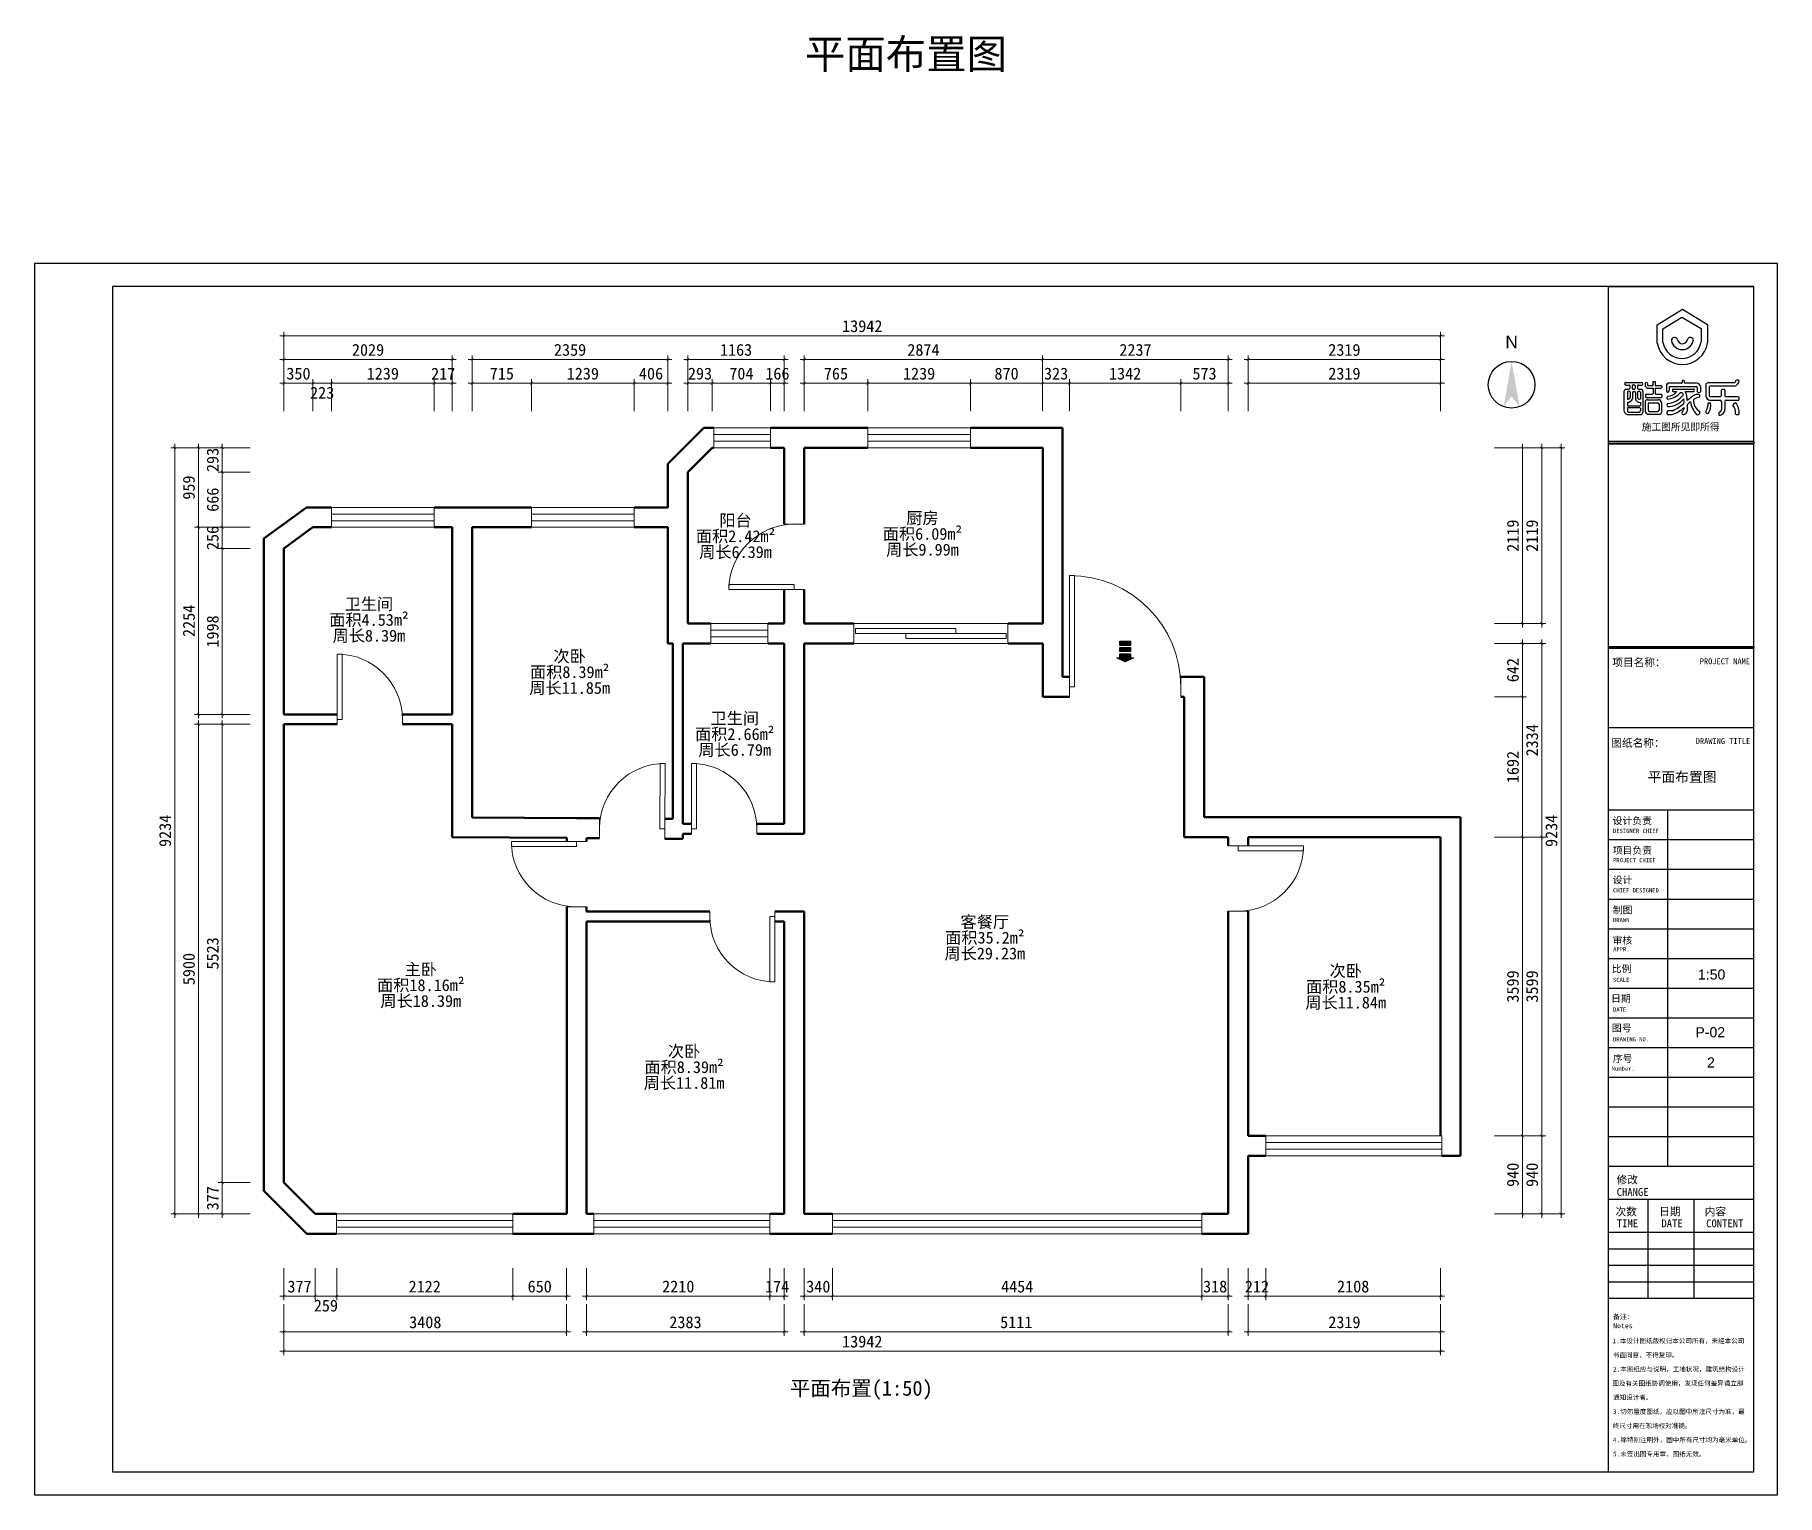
# Model space of a CAD drawing. Header units: millimetres. Extents: x 0 to 44000, y -21025 to -3421.
# Drawn here: x 23000 to 44000, y -21025 to -3424 of the extents above; entities that cross this region are included whole.
import ezdxf

# ---------------------------------------------------------------- set-up
doc = ezdxf.new("R2010")
doc.units = ezdxf.units.MM
doc.layers.get('0').update_dxf_attribs({"lineweight": 13})
for name, color, linetype in [('00图框', 7, 'Continuous'), ('SH-尺寸标注', 32, 'Continuous'), ('SH-符号标注', 1, 'Continuous'), ('图框', 4, 'Continuous'), ('图框文字', 7, 'Continuous')]:
    doc.layers.add(name, color=color, linetype=linetype)
for name, color, linetype, lineweight in [('BS-非承重墙', 7, 'Continuous', 50), ('DS-门窗', 7, 'Continuous', 13), ('SH-文字标注', 2, 'Continuous', 13)]:
    doc.layers.add(name, color=color, linetype=linetype, lineweight=lineweight)
doc.styles.add('0e113b756c7cbd20a20592cb0b51655f_SimSun', font='', dxfattribs={"height": 176.635064})
doc.styles.add('1e150f8d9abff80a802f8b29d9676000_SimSun', font='', dxfattribs={"height": 235.513419})
doc.styles.add('2d1e2366a3f214301024c2bbb94502e4_SimSun', font='', dxfattribs={"height": 125.877061})
doc.styles.add('31c75dbd597bbf9dbb9d78976e414cb7_SimSun', font='', dxfattribs={"height": 141.056165})
doc.styles.add('8c1861f19ccae897a1b159ab4070abdc_SimSun', font='', dxfattribs={"height": 214.912156})
doc.styles.add('b411453e04fa315575d897f6d9934d12_SimSun', font='', dxfattribs={"height": 210.993931})
doc.styles.add('DEFAULT_COMPASS_NEW_TEXT_STYLE46.90906220242788_Arial', font='', dxfattribs={"height": 375.272498})
doc.styles.add('defaultTagTextStyle_446.4285714285714_ZH_SimSun', font='', dxfattribs={"height": 446.428571})
doc.styles.add('e7311fcd6f339991f75d87c2bb3e43e7_SimSun', font='', dxfattribs={"height": 149.872176})
doc.styles.get("Standard").update_dxf_attribs({"font": 'SimSun.ttf'})
doc.styles.add('T_12_2_SimSun', font='', dxfattribs={"height": 225.638169})
doc.styles.add('T_20_SimSun', font='', dxfattribs={"height": 178.571429})
doc.styles.add('自定义样式_Arial_303.3707865168539', font='', dxfattribs={"height": 303.370787})
doc.styles.add('自定义样式_SimSun_303.3707865168539', font='', dxfattribs={"height": 303.370787})
doc.styles.get('0e113b756c7cbd20a20592cb0b51655f_SimSun').set_extended_font_data('SimSun')
doc.styles.get('1e150f8d9abff80a802f8b29d9676000_SimSun').set_extended_font_data('SimSun')
doc.styles.get('2d1e2366a3f214301024c2bbb94502e4_SimSun').set_extended_font_data('SimSun')
doc.styles.get('31c75dbd597bbf9dbb9d78976e414cb7_SimSun').set_extended_font_data('SimSun')
doc.styles.get('8c1861f19ccae897a1b159ab4070abdc_SimSun').set_extended_font_data('SimSun')
doc.styles.get('b411453e04fa315575d897f6d9934d12_SimSun').set_extended_font_data('SimSun')
doc.styles.get('DEFAULT_COMPASS_NEW_TEXT_STYLE46.90906220242788_Arial').set_extended_font_data('Arial')
doc.styles.get('defaultTagTextStyle_446.4285714285714_ZH_SimSun').set_extended_font_data('SimSun')
doc.styles.get('e7311fcd6f339991f75d87c2bb3e43e7_SimSun').set_extended_font_data('SimSun')
doc.styles.get('T_12_2_SimSun').set_extended_font_data('SimSun')
doc.styles.get('T_20_SimSun').set_extended_font_data('SimSun')
doc.styles.get('自定义样式_Arial_303.3707865168539').set_extended_font_data('Arial')
doc.styles.get('自定义样式_SimSun_303.3707865168539').set_extended_font_data('SimSun')
doc.dimstyles.new('D_20_2.35', dxfattribs={"dimtxt": 142.857143, "dimasz": 35.714286, "dimexe": 47.619048, "dimexo": 0, "dimgap": 0, "dimtad": 1, "dimdec": 0, "dimzin": 1, "dimdsep": 46, "dimtxsty": 'Standard', "dimblk": 'ARCHTICK', "dimcen": 0.09, "dimdle": 47.619048, "dimclrd": 252, "dimclre": 252, "dimclrt": 134, "dimadec": 0, "dimazin": 0, "dimtfac": 1, "dimtdec": 4, "dimtix": 1, "dimtmove": 2, "dimatfit": 3, "dimfxl": 335.714273, "dimfxlon": 1, "dimtolj": 1, "dimtzin": 0, "dimlwd": 9, "dimlwe": 9, "dimarcsym": 0})

msp = doc.modelspace()

# ---------------------------------------------------------------- texts
at = {"layer": 'SH-文字标注', "color": 2, "insert": (33500, -3675), "char_height": 357.14, "attachment_point": 5, "line_spacing_factor": 0.8, "style": 'defaultTagTextStyle_446.4285714285714_ZH_SimSun'}
msp.add_mtext('平面布置图', dxfattribs=at)
at = {"layer": 'SH-文字标注', "color": 134, "char_height": 142.857, "attachment_point": 5, "line_spacing_factor": 0.8, "style": 'T_20_SimSun'}
for s, insert in [('阳台^J面积2.42m²^J周长6.39m', (31445.4, -9475.4)), ('厨房^J面积6.09m²^J周长9.99m', (33698.3, -9446.8)), ('卫生间^J面积4.53m²^J周长8.39m', (27026.7, -10483.5)), ('次卧^J面积8.39m²^J周长11.85m', (29446, -11113)), ('卫生间^J面积2.66m²^J周长6.79m', (31435.4, -11860.4)), ('客餐厅^J面积35.2m²^J周长29.23m', (34450.1, -14314)), ('主卧^J面积18.16m²^J周长18.39m', (27651.7, -14886.5)), ('次卧^J面积8.35m²^J周长11.84m', (38799.7, -14905.2)), ('次卧^J面积8.39m²^J周长11.81m', (30825.1, -15874.1))]:
    msp.add_mtext(s, dxfattribs=dict(at, insert=insert))
at = {"layer": 'SH-文字标注', "color": 7, "insert": (32961.9, -19760.2), "char_height": 180.51, "attachment_point": 5, "line_spacing_factor": 0.8, "style": 'T_12_2_SimSun'}
msp.add_mtext('平面布置(1:50)', dxfattribs=at)
at = {"layer": 'SH-符号标注', "color": 7, "insert": (40799.4, -7125.6), "char_height": 150.1, "attachment_point": 5, "line_spacing_factor": 0.8, "style": 'DEFAULT_COMPASS_NEW_TEXT_STYLE46.90906220242788_Arial'}
msp.add_mtext('N', dxfattribs=at)
at = {"layer": '图框', "color": 7, "attachment_point": 5, "line_spacing_factor": 0.8}
for s, insert, char_height, style in [('平面布置图', (42854.3, -12374.8), 121.35, '自定义样式_SimSun_303.3707865168539'), ('1:50', (43210.3, -14750.7), 121.35, '自定义样式_Arial_303.3707865168539'), ('P-02', (43193.7, -15446), 121.35, '自定义样式_Arial_303.3707865168539'), ('2', (43202, -15810.3), 121.3, '自定义样式_Arial_303.3707865168539')]:
    msp.add_mtext(s, dxfattribs=dict(at, insert=insert, char_height=char_height, style=style))

# ---------------------------------------------------------------- blocks, each defined once
blk = doc.blocks.new('_Frame133990009')
at = {"layer": '00图框'}
for points in [[(-1, -5885), (-3501, -5885), (-3501, -5941), (-1, -5941)], [(-1, -10828), (-3501, -10828), (-3501, -10867), (-1, -10867)]]:
    blk.add_hatch(color=251, dxfattribs=at).paths.add_polyline_path(points, flags=0)
at = {"color": 7, "linetype": 'Continuous', "ltscale": 2}
for p, q in [((-3501, -5885), (-1, -5885)), ((-3501, -5941), (-3501, -5885)), ((-1, -5941), (-3501, -5941)), ((-1, -5885), (-1, -5941)), ((-3501, -10828), (-1, -10828)), ((-3501, -10867), (-3501, -10828)), ((-1, -10867), (-3501, -10867)), ((-1, -10828), (-1, -10867))]:
    blk.add_line(p, q, dxfattribs=at)
at = {"layer": '00图框', "color": 7, "linetype": 'Continuous', "ltscale": 2}
for p, q in [((-3501, -30715), (-3501, -2147)), ((-3501, -2147), (-1, -2147)), ((-2325, -3072), (-1720, -2691)), ((-2187, -3167), (-1730, -2883)), ((-1730, -2883), (-1269, -3158)), ((-1720, -2691), (-1113, -3063)), ((-2325, -3509), (-2325, -3072)), ((-2187, -3484), (-2187, -3167)), ((-1269, -3158), (-1269, -3478)), ((-1113, -3063), (-1113, -3506)), ((-3084, -4458), (-2700, -4458)), ((-3080, -4520), (-3007, -4520)), ((-2985, -4540), (-2985, -4596)), ((-2932, -4540), (-2932, -4596)), ((-2905, -4519), (-2876, -4519)), ((-2860, -4540), (-2860, -4596)), ((-2803, -4540), (-2803, -4596)), ((-2776, -4520), (-2703, -4520)), ((-2614, -4483), (-2614, -4545)), ((-2558, -4480), (-2558, -4520)), ((-2542, -4596), (-2427, -4596)), ((-2541, -4533), (-2427, -4533)), ((-2427, -4533), (-2427, -4439)), ((-2427, -4439), (-2378, -4439)), ((-2427, -4596), (-2427, -4722)), ((-2378, -4439), (-2378, -4533)), ((-2378, -4533), (-2239, -4533)), ((-2378, -4594), (-2237, -4594)), ((-2378, -4594), (-2378, -4723)), ((-2218, -4545), (-2218, -4580)), ((-2106, -4514), (-2106, -4660)), ((-1750, -4476), (-2059, -4476)), ((-2035, -4575), (-2035, -4655)), ((-2013, -4555), (-1386, -4555)), ((-1724, -4422), (-1724, -4461)), ((-1674, -4422), (-1674, -4461)), ((-1376, -4476), (-1659, -4476)), ((-1362, -4585), (-1362, -4675)), ((-1274, -4676), (-1274, -4561)), ((-1153, -4495), (-1153, -4797)), ((-467, -4466), (-1088, -4466)), ((-1075, -4571), (-1075, -4777)), ((-1046, -4544), (-471, -4544)), ((-3130, -4676), (-3130, -5128)), ((-3083, -4621), (-3016, -4621)), ((-3046, -4688), (-3046, -4861)), ((-3046, -4937), (-3046, -5014)), ((-3024, -5024), (-2755, -5024)), ((-2977, -4686), (-2977, -4822)), ((-2923, -4699), (-2923, -4844)), ((-2905, -4621), (-2876, -4621)), ((-2905, -4677), (-2876, -4677)), ((-2853, -4699), (-2853, -4844)), ((-2800, -4686), (-2800, -4822)), ((-2779, -4621), (-2713, -4621)), ((-2733, -4688), (-2733, -4861)), ((-2733, -4937), (-2733, -5014)), ((-2669, -4676), (-2669, -5167)), ((-2617, -4912), (-2617, -5150)), ((-2611, -4760), (-2611, -4803)), ((-2592, -4741), (-2441, -4741)), ((-2591, -4818), (-2232, -4818)), ((-2558, -4874), (-2295, -4874)), ((-2548, -4985), (-2548, -5118)), ((-2536, -4952), (-2315, -4952)), ((-2362, -4741), (-2240, -4741)), ((-2280, -4981), (-2280, -5124)), ((-2221, -4941), (-2221, -5178)), ((-2216, -4761), (-2216, -4802)), ((-1947, -4676), (-1853, -4676)), ((-1942, -4621), (-1448, -4621)), ((-1767, -4702), (-1731, -4702)), ((-1653, -4676), (-1447, -4676)), ((-1599, -5146), (-1599, -4989)), ((-1379, -4743), (-1323, -4743)), ((-1101, -4953), (-1041, -4953)), ((-1060, -4888), (-809, -4888)), ((-1047, -4799), (-813, -4799)), ((-781, -4652), (-781, -4785)), ((-777, -4914), (-777, -5110)), ((-758, -4620), (-710, -4620)), ((-697, -4914), (-697, -5103)), ((-696, -4652), (-696, -4786)), ((-673, -4888), (-378, -4888)), ((-667, -4800), (-379, -4800)), ((-355, -4820), (-355, -4867)), ((-3049, -5228), (-2715, -5228)), ((-3046, -5079), (-3046, -5146)), ((-3027, -5066), (-2746, -5066)), ((-3012, -5176), (-2756, -5176)), ((-2733, -5079), (-2733, -5146)), ((-2542, -5227), (-2260, -5227)), ((-2509, -5162), (-2324, -5162)), ((-2071, -5231), (-1963, -5231)), ((-1956, -5140), (-2066, -5140)), ((-838, -5179), (-838, -5249)), ((-3501, -10867), (-1, -10867)), ((-3501, -12775), (-1, -12775)), ((-3501, -14763), (-1, -14763)), ((-2069, -23354), (-2069, -14763)), ((-3501, -15479), (-1, -15479)), ((-3501, -16195), (-1, -16195)), ((-3501, -16911), (-1, -16911)), ((-3501, -17627), (-1, -17627)), ((-3501, -18343), (-1, -18343)), ((-3501, -19059), (-1, -19059)), ((-3501, -19775), (-1, -19775)), ((-3501, -20491), (-1, -20491)), ((-3501, -21207), (-1, -21207)), ((-3501, -21922), (-1, -21922)), ((-3501, -22638), (-1, -22638)), ((-3501, -23354), (-1, -23354)), ((-3501, -24150), (-1, -24150)), ((-2546, -26536), (-2546, -24150)), ((-1432, -26536), (-1432, -24150)), ((-3501, -24945), (-1, -24945)), ((-3501, -25343), (-1, -25343)), ((-3501, -25741), (-1, -25741)), ((-3501, -26138), (-1, -26138)), ((-3501, -26536), (-1, -26536))]:
    blk.add_line(p, q, dxfattribs=at)
at = {"layer": '00图框', "color": 251, "linetype": 'Continuous', "ltscale": 2}
for p, q in [((-1, -5885), (-3501, -5885)), ((-3501, -5885), (-3501, -5941)), ((-3501, -5941), (-1, -5941)), ((-1, -5941), (-1, -5885)), ((-1, -10828), (-3501, -10828)), ((-3501, -10828), (-3501, -10867)), ((-3501, -10867), (-1, -10867)), ((-1, -10867), (-1, -10828))]:
    blk.add_line(p, q, dxfattribs=at)
at = {"layer": '00图框', "color": 7, "linetype": 'Continuous', "ltscale": 2, "flags": 128}
for points in [[(-41435, -1581), (565, -1581), (565, -31281), (-41435, -31281), (-41435, -1581)], [(-39567, -30715), (-1, -30715), (-1, -2147), (-39567, -2147), (-39567, -30715)]]:
    blk.add_lwpolyline(points, dxfattribs=at)
at = {"layer": '00图框', "color": 7, "linetype": 'Continuous', "ltscale": 2}
for centre, radius, start, end in [((-1719, -3412), 613, 189.0633, 351.2254), ((-1729, -3414), 464, 188.6788, 352.0826), ((-1909, -3446), 73.8, 25.4217, 181.4755), ((-1720, -3401), 267, 189.9871, 353.3239), ((-1716, -3397), 127, 187.8755, 356.2645), ((-1528, -3446), 73.9, 10.3302, 146.5496), ((-3082, -4489), 31.3, 94.3187, 273.3506), ((-3016, -4589), 31.6, 269.145, 346.8235), ((-3005, -4540), 19.7, 357.9813, 95.3251), ((-2906, -4546), 26.9, 88.0429, 167.3039), ((-2908, -4598), 23.5, 177.1117, 278.9893), ((-2877, -4537), 17.7, 349.2425, 85.6662), ((-2886, -4596), 26.3, 292.9891, 0.3126), ((-2777, -4546), 26, 87.0397, 167.2921), ((-2779, -4596), 24.3, 179.7737, 268.0035), ((-2702, -4489), 31.3, 266.6494, 85.6813), ((-2586, -4489), 29.3, 18.3262, 167.8205), ((-2547, -4526), 70.5, 195.3683, 273.7092), ((-2544, -4519), 14.5, 186.1129, 278.4123), ((-2238, -4556), 22.6, 27.0659, 91.1627), ((-2240, -4571), 23.9, 276.5681, 337.7041), ((-2052, -4533), 57.2, 96.6007, 160.3597), ((-2013, -4577), 22, 91.6309, 173.2415), ((-1750, -4448), 28.5, 268.8742, 333.4444), ((-1699, -4439), 30.1, 34.3448, 145.6552), ((-1655, -4457), 19.8, 190.6555, 259.3445), ((-1393, -4585), 31.1, 0.021, 77.2986), ((-1384, -4589), 113, 14.2994, 86.0895), ((-1090, -4550), 83.9, 89.0622, 139.2711), ((-1035, -4585), 42.5, 105.192, 161.4386), ((-485, -4414), 131, 276.043, 0.6561), ((-483, -4417), 51.9, 287.8972, 5.2615), ((-393, -4470), 69.6, 56.3684, 123.6316), ((-3065, -4684), 65.9, 105.8398, 172.9577), ((-3011, -4713), 43, 39.0145, 144.5069), ((-3044, -4786), 75.4, 268.286, 331.4678), ((-3043, -4812), 125, 268.7071, 344.9623), ((-3025, -4999), 25.1, 215.6619, 274.0552), ((-2900, -4700), 23, 102.506, 178.9752), ((-2875, -4699), 22, 359.8645, 92.4738), ((-2751, -4836), 102, 184.5653, 280.0218), ((-2768, -4733), 56.3, 51.8261, 124.5623), ((-2743, -4801), 60.6, 199.7555, 279.2299), ((-2757, -4992), 31.5, 272.4689, 318.043), ((-2725, -4675), 55.8, 359.2366, 77.7973), ((-2551, -4949), 76.1, 95.4692, 150.4293), ((-2589, -4763), 22.3, 97.023, 172.3879), ((-2589, -4794), 23.7, 201.5589, 265.2478), ((-2490, -4988), 58.4, 142.4892, 177.2382), ((-2448, -4721), 20.5, 288.7577, 357.8254), ((-2355, -4719), 23.4, 189.8664, 250.4176), ((-2317, -4991), 38.7, 15.3429, 86.4694), ((-2298, -4951), 77.5, 7.3153, 87.9697), ((-2239, -4765), 23.8, 9.8926, 92.8722), ((-2234, -4799), 18.7, 276.5205, 350.2473), ((-2070, -4656), 35.9, 186.187, 2.5361), ((-2050, -5003), 45.3, 123.3782, 235.8729), ((-2051, -4827), 42.8, 121.8392, 226.6122), ((-2097, -4432), 427, 272.3026, 320.7721), ((-2073, -4546), 495, 269.6552, 321.4289), ((-2133, -4404), 564, 275.8575, 321.3412), ((-2094, -4482), 310, 273.9523, 321.1287), ((-1930, -4650), 31.5, 111.6127, 237.2128), ((-2482, -4022), 1236, 295.1849, 310.2737), ((-1788, -4783), 99.1, 15.3673, 54.4676), ((-2024, -4918), 344, 352.3038, 10.7649), ((-2026, -4881), 425, 357.8846, 28.7671), ((-1071, -5425), 748, 114.3082, 135.1267), ((-906, -5684), 982, 129.226, 134.9163), ((-871, -4800), 668, 190.7057, 220.3029), ((-1261, -5157), 346, 98.1899, 123.8383), ((-1129, -4885), 325, 177.3231, 238.5217), ((-1458, -4649), 29.8, 291.0497, 70.1958), ((-1318, -4655), 48.4, 203.5785, 334.051), ((-1344, -4783), 46.2, 317.397, 62.1117), ((-1425, -4975), 325, 325.9002, 3.9769), ((-1042, -4777), 112, 189.9894, 261.0429), ((-1324, -5017), 290, 323.8129, 12.8), ((-1044, -4767), 31.9, 197.063, 266.0296), ((-817, -4747), 52.8, 274.9534, 313.251), ((-817, -4932), 43.9, 23.1977, 79.7655), ((-737, -4660), 44.8, 118.117, 170.1296), ((-744, -4654), 47.9, 2.4315, 45.3303), ((-668, -4917), 29.4, 98.9535, 172.6014), ((-667, -4762), 37.8, 218.8604, 269.4316), ((-426, -5038), 85.3, 93.6778, 159.4525), ((-695, -5182), 257, 351.6279, 42.5776), ((-731, -5192), 384, 356.0858, 38.6706), ((-381, -4828), 27.8, 16.3888, 84.9004), ((-377, -4866), 22.2, 266.9322, 356.9554), ((-3017, -5118), 114, 184.546, 253.5877), ((-3028, -5085), 19, 88.4624, 161.4065), ((-3014, -5144), 31.7, 182.8788, 273.3527), ((-2764, -5146), 30.4, 284.461, 1.1456), ((-2746, -5079), 12.2, 356.5833, 90.1358), ((-2731, -5167), 62.6, 284.7024, 359.8657), ((-2521, -5132), 97.8, 190.6832, 257.6799), ((-2498, -5112), 50.5, 186.4435, 257.5309), ((-2328, -5113), 49.1, 275.0012, 347.3706), ((-2269, -5180), 48.2, 280.6915, 1.9889), ((-2046, -5187), 50.7, 113.2665, 240.4321), ((-2276, -4375), 912, 290.1177, 311.0182), ((-1694, -5198), 37.4, 153.4314, 282.6999), ((-1825, -5071), 147, 311.4031, 3.379), ((-1727, -5108), 133, 288.0126, 343.6602), ((-1357, -5176), 60.2, 247.696, 13.0599), ((-1121, -5169), 36.5, 161.6014, 329.0657), ((-834, -5112), 137, 268.3218, 3.7575), ((-853, -5104), 76.3, 281.0456, 355.655), ((-395, -5139), 92, 240.085, 300.5245)]:
    blk.add_arc(centre, radius, start, end, dxfattribs=at)
at = {"layer": '00图框', "color": 7, "insert": (-2700, -5446), "char_height": 171.9, "attachment_point": 1, "line_spacing_factor": 0.8, "style": '8c1861f19ccae897a1b159ab4070abdc_SimSun'}
blk.add_mtext('施工图所见即所得', dxfattribs=at)
at = {"layer": '图框文字', "color": 7, "attachment_point": 1, "line_spacing_factor": 0.8}
for s, insert, char_height, style in [('项目名称：', (-3409, -11113), 188.4, '1e150f8d9abff80a802f8b29d9676000_SimSun'), ('PROJECT NAME', (-1301, -11110), 141.31, '0e113b756c7cbd20a20592cb0b51655f_SimSun'), ('图纸名称：', (-3433, -13055), 188.4, '1e150f8d9abff80a802f8b29d9676000_SimSun'), ('DRAWING TITLE', (-1397, -13032), 141.31, '0e113b756c7cbd20a20592cb0b51655f_SimSun'), ('设计负责', (-3400, -14941), 168.8, 'b411453e04fa315575d897f6d9934d12_SimSun'), ('DESIGNER CHIEF', (-3390, -15218), 100.7, '2d1e2366a3f214301024c2bbb94502e4_SimSun'), ('项目负责', (-3397, -15654), 168.8, 'b411453e04fa315575d897f6d9934d12_SimSun'), ('PROJECT CHIEF', (-3390, -15924), 100.7, '2d1e2366a3f214301024c2bbb94502e4_SimSun'), ('设计', (-3400, -16368), 168.8, 'b411453e04fa315575d897f6d9934d12_SimSun'), ('CHIEF DESIGNED', (-3391, -16649), 100.7, '2d1e2366a3f214301024c2bbb94502e4_SimSun'), ('制图', (-3396, -17092), 168.8, 'b411453e04fa315575d897f6d9934d12_SimSun'), ('DRAWN', (-3390, -17365), 100.7, '2d1e2366a3f214301024c2bbb94502e4_SimSun'), ('审核', (-3402, -17822), 168.8, 'b411453e04fa315575d897f6d9934d12_SimSun'), ('APPR.', (-3388, -18071), 100.7, '2d1e2366a3f214301024c2bbb94502e4_SimSun'), ('比例', (-3423, -18509), 168.8, 'b411453e04fa315575d897f6d9934d12_SimSun'), ('SCALE', (-3393, -18809), 100.7, '2d1e2366a3f214301024c2bbb94502e4_SimSun'), ('日期', (-3438, -19224), 168.8, 'b411453e04fa315575d897f6d9934d12_SimSun'), ('DATE', (-3390, -19525), 100.7, '2d1e2366a3f214301024c2bbb94502e4_SimSun'), ('图号', (-3419, -19938), 168.8, 'b411453e04fa315575d897f6d9934d12_SimSun'), ('DRAWING NO.', (-3390, -20241), 100.7, '2d1e2366a3f214301024c2bbb94502e4_SimSun'), ('Number.', (-3420, -20947), 100.7, '2d1e2366a3f214301024c2bbb94502e4_SimSun'), ('序号', (-3395, -20674), 168.8, 'b411453e04fa315575d897f6d9934d12_SimSun'), ('修改', (-3306, -23583), 188.4, '1e150f8d9abff80a802f8b29d9676000_SimSun'), ('CHANGE', (-3303, -23878), 188.4, '1e150f8d9abff80a802f8b29d9676000_SimSun'), ('次数', (-3331, -24353), 188.4, '1e150f8d9abff80a802f8b29d9676000_SimSun'), ('日期', (-2277, -24350), 188.4, '1e150f8d9abff80a802f8b29d9676000_SimSun'), ('内容', (-1181, -24353), 188.4, '1e150f8d9abff80a802f8b29d9676000_SimSun'), ('TIME', (-3300, -24636), 188.4, '1e150f8d9abff80a802f8b29d9676000_SimSun'), ('DATE', (-2225, -24636), 188.4, '1e150f8d9abff80a802f8b29d9676000_SimSun'), ('CONTENT', (-1146, -24636), 188.4, '1e150f8d9abff80a802f8b29d9676000_SimSun'), ('备注:', (-3395, -26918), 119.9, 'e7311fcd6f339991f75d87c2bb3e43e7_SimSun'), ('Notes', (-3387, -27137), 119.9, 'e7311fcd6f339991f75d87c2bb3e43e7_SimSun'), ('1.本设计图纸版权归本公司所有，未经本公司', (-3404, -27506), 112.84, '31c75dbd597bbf9dbb9d78976e414cb7_SimSun'), ('书面同意，不得复印。', (-3395, -27847), 112.8, '31c75dbd597bbf9dbb9d78976e414cb7_SimSun'), ('图及有关图纸协调使用，发现任何差异请立即', (-3407, -28529), 112.84, '31c75dbd597bbf9dbb9d78976e414cb7_SimSun'), ('2.本图纸应与说明，工地状况，建筑结构设计', (-3394, -28188), 112.84, '31c75dbd597bbf9dbb9d78976e414cb7_SimSun'), ('通知设计者。', (-3392, -28867), 112.8, '31c75dbd597bbf9dbb9d78976e414cb7_SimSun'), ('3.切勿量度图纸，应以图中所注尺寸为准，最', (-3395, -29211), 112.84, '31c75dbd597bbf9dbb9d78976e414cb7_SimSun'), ('终尺寸需在现场校对准确。', (-3396, -29552), 112.84, '31c75dbd597bbf9dbb9d78976e414cb7_SimSun'), ('5.未签出图专用章，图纸无效。', (-3395, -30233), 112.84, '31c75dbd597bbf9dbb9d78976e414cb7_SimSun'), ('4.除特别注明外，图中所有尺寸均为毫米单位。', (-3392, -29893), 112.84, '31c75dbd597bbf9dbb9d78976e414cb7_SimSun')]:
    blk.add_mtext(s, dxfattribs=dict(at, insert=insert, char_height=char_height, style=style))
blk = doc.blocks.new('WINDOW_d2bf44923f063b99043b6629e2dc5596_65d58f8b3c4644a4b537f87e552f670e')
at = {"layer": 'DS-门窗', "color": 60, "linetype": 'Continuous', "ltscale": 2}
for p, q in [((-1136, 2354), (-1821, 2354)), ((-1821, 2354), (-1821, 2114)), ((-1136, 2114), (-1136, 2354)), ((-1136, 2274), (-1821, 2274)), ((-1136, 2194), (-1821, 2194)), ((-1821, 2114), (-1136, 2114))]:
    blk.add_line(p, q, dxfattribs=at)
blk = doc.blocks.new('WINDOW_dda7be86b2d194ed9017f27c36ae2ee6_67aec39b51144958a70b7d2f797984ce')
at = {"layer": 'DS-门窗', "color": 60, "linetype": 'Continuous', "ltscale": 2}
for p, q in [((-1102, 4713), (-1787, 4713)), ((-1787, 4713), (-1787, 4473)), ((-1102, 4633), (-1787, 4633)), ((-1102, 4473), (-1102, 4713)), ((-1102, 4553), (-1787, 4553)), ((-1787, 4473), (-1102, 4473))]:
    blk.add_line(p, q, dxfattribs=at)
blk = doc.blocks.new('WINDOW_a62b61572bc37d58dc9e2607d579309c_19cabc8ac68d438292a2dbee5d9ffa78')
at = {"layer": 'DS-门窗', "color": 60, "linetype": 'Continuous', "ltscale": 2}
for p, q in [((-5156, 3754), (-6394, 3754)), ((-6394, 3754), (-6394, 3514)), ((-5156, 3674), (-6394, 3674)), ((-5156, 3594), (-6394, 3594)), ((-5156, 3514), (-5156, 3754)), ((-6394, 3514), (-5156, 3514))]:
    blk.add_line(p, q, dxfattribs=at)
blk = doc.blocks.new('WINDOW_901e531f2d109fc9228922a418da6d7e_180650a6c23d48fc9906bfc32fea3137')
at = {"layer": 'DS-门窗', "color": 60, "linetype": 'Continuous', "ltscale": 2}
for p, q in [((-2745, 3754), (-3984, 3754)), ((-3984, 3754), (-3984, 3514)), ((-2745, 3674), (-3984, 3674)), ((-2745, 3594), (-3984, 3594)), ((-2745, 3514), (-2745, 3754)), ((-3984, 3514), (-2745, 3514))]:
    blk.add_line(p, q, dxfattribs=at)
blk = doc.blocks.new('WINDOW_2dabe6a3f66ad981135af9a1e4afb64f_94e704c11bf74612bcbc1eeecc1d5c7c')
at = {"layer": 'DS-门窗', "color": 60, "linetype": 'Continuous', "ltscale": 2}
for p, q in [((1308, 4713), (69, 4713)), ((69, 4713), (69, 4473)), ((1308, 4633), (69, 4633)), ((1308, 4473), (1308, 4713)), ((1308, 4553), (69, 4553)), ((69, 4473), (1308, 4473))]:
    blk.add_line(p, q, dxfattribs=at)
blk = doc.blocks.new('DOOR_fc16af7c67214b6b2f2defd95263af8d_9140ba4ccb784bec9770fdfd2bd67f3c')
at = {"layer": 'DS-门窗', "color": 60, "linetype": 'Continuous', "ltscale": 2}
for p, q in [((1759, 2354), (-98, 2354)), ((-98, 2354), (-98, 2114)), ((1759, 2114), (1759, 2354)), ((-98, 2114), (1759, 2114)), ((1133, 2294), (-78, 2294)), ((-78, 2294), (-78, 2234)), ((-78, 2234), (1133, 2234)), ((1739, 2234), (528, 2234)), ((528, 2234), (528, 2174)), ((528, 2174), (1739, 2174)), ((1133, 2234), (1133, 2294)), ((1739, 2174), (1739, 2234))]:
    blk.add_line(p, q, dxfattribs=at)
blk = doc.blocks.new('LEGEND_53b17ed9e7bc361a9d5f7c8f8c891103_0325671d14544a5e9625c67889f8c782')
at = {"layer": 'DS-门窗', "color": 60, "linetype": 'Continuous', "ltscale": 2}
for p, q in [((0, 240), (0, 0)), ((787, 240), (787, 0))]:
    blk.add_line(p, q, dxfattribs=at)
at = {"layer": 'DS-门窗', "color": 60, "linetype": 'Continuous', "ltscale": 2, "flags": 128}
blk.add_lwpolyline([(0, 120), (0, 907), (60, 907), (60, 120), (0, 120)], dxfattribs=at)
at = {"layer": 'DS-门窗', "color": 60, "linetype": 'Continuous', "ltscale": 2}
blk.add_arc((0, 120), 787, 0, 90, dxfattribs=at)
blk = doc.blocks.new('LEGEND_21c7235f9fb190111f4370a596c8782f_f730b179c3a6443a9e8fe988db1792cb')
at = {"layer": 'DS-门窗', "color": 60, "linetype": 'Continuous', "ltscale": 2}
for p, q in [((0, 120), (0, 0)), ((787, 120), (787, 0))]:
    blk.add_line(p, q, dxfattribs=at)
at = {"layer": 'DS-门窗', "color": 60, "linetype": 'Continuous', "ltscale": 2, "flags": 128}
blk.add_lwpolyline([(0, 60), (0, 847), (60, 847), (60, 60), (0, 60)], dxfattribs=at)
at = {"layer": 'DS-门窗', "color": 60, "linetype": 'Continuous', "ltscale": 2}
blk.add_arc((0, 60), 787, 0, 90, dxfattribs=at)
blk = doc.blocks.new('LEGEND_21a534f452159aa28b1e192e4484f7b2_cff5b63c4e844f9086d936421ee5c833')
at = {"layer": 'DS-门窗', "color": 60, "linetype": 'Continuous', "ltscale": 2}
for p, q in [((0, 240), (0, 0)), ((1342, 240), (1342, 0))]:
    blk.add_line(p, q, dxfattribs=at)
at = {"layer": 'DS-门窗', "color": 60, "linetype": 'Continuous', "ltscale": 2, "flags": 128}
blk.add_lwpolyline([(0, 120), (0, 1462), (60, 1462), (60, 120), (0, 120)], dxfattribs=at)
at = {"layer": 'DS-门窗', "color": 60, "linetype": 'Continuous', "ltscale": 2}
blk.add_arc((0, 120), 1342, 0, 90, dxfattribs=at)
blk = doc.blocks.new('WINDOW_3202ff818c7f97124c0085a78d293b3b_79cb11601bd04043949b6a043a9a0068')
at = {"layer": 'DS-门窗', "color": 60, "linetype": 'Continuous', "ltscale": 2}
for p, q in [((-4210, -4761), (-6332, -4761)), ((-6332, -4761), (-6332, -5001)), ((-4210, -5001), (-4210, -4761)), ((-6332, -4841), (-4210, -4841)), ((-6332, -4921), (-4210, -4921)), ((-6332, -5001), (-4210, -5001))]:
    blk.add_line(p, q, dxfattribs=at)
blk = doc.blocks.new('WINDOW_d8064412710f5d54ebf442824f9995c4_89e8436e68284c518e718759a15fc281')
at = {"layer": 'DS-门窗', "color": 60, "linetype": 'Continuous', "ltscale": 2}
for p, q in [((-1110, -4761), (-3232, -4761)), ((-3232, -4761), (-3232, -5001)), ((-1110, -5001), (-1110, -4761)), ((-3232, -4841), (-1110, -4841)), ((-3232, -4921), (-1110, -4921)), ((-3232, -5001), (-1110, -5001))]:
    blk.add_line(p, q, dxfattribs=at)
blk = doc.blocks.new('WINDOW_09a149a149f258ed90e4f6109ce0df87_da908b7f8e10479fb0a179a525980ef4')
at = {"layer": 'DS-门窗', "color": 60, "linetype": 'Continuous', "ltscale": 2}
for p, q in [((6989, -3820), (4867, -3820)), ((4867, -3820), (4867, -4060)), ((4867, -3900), (6989, -3900)), ((4867, -3980), (6989, -3980)), ((6989, -4060), (6989, -3820)), ((4867, -4060), (6989, -4060))]:
    blk.add_line(p, q, dxfattribs=at)
blk = doc.blocks.new('WINDOW_658651dc562f569f39af72cd0fd2e788_f94c37ca998d415a808768ba4d2f1fe0')
at = {"layer": 'DS-门窗', "color": 60, "linetype": 'Continuous', "ltscale": 2}
for p, q in [((4097, -4761), (-356, -4761)), ((-356, -4761), (-356, -5001)), ((4097, -5001), (4097, -4761)), ((-356, -4841), (4097, -4841)), ((-356, -4921), (4097, -4921)), ((-356, -5001), (4097, -5001))]:
    blk.add_line(p, q, dxfattribs=at)
blk = doc.blocks.new('MARKER_1e2303cc2eb9ab11209d24ef251579fb_08f0d49fcf1144379322c050ecbc170a')
at = {"layer": 'SH-符号标注'}
for points in [[(3107, 2091), (3107, 2141), (3237, 2141), (3237, 2091)], [(3172, 1891), (3072, 1941), (3107, 1941), (3107, 1991), (3237, 1991), (3237, 1941), (3272, 1941)], [(3107, 2016), (3107, 2066), (3237, 2066), (3237, 2016)]]:
    blk.add_hatch(color=1, dxfattribs=at).paths.add_polyline_path(points, flags=0)
at = {"layer": 'SH-符号标注', "color": 1, "linetype": 'Continuous'}
for p, q in [((3107, 2091), (3107, 2141)), ((3107, 2141), (3237, 2141)), ((3237, 2141), (3237, 2091)), ((3172, 1891), (3072, 1941)), ((3072, 1941), (3107, 1941)), ((3237, 2091), (3107, 2091)), ((3107, 2016), (3107, 2066)), ((3107, 2066), (3237, 2066)), ((3237, 2016), (3107, 2016)), ((3107, 1941), (3107, 1991)), ((3107, 1991), (3237, 1991)), ((3272, 1941), (3172, 1891)), ((3237, 2066), (3237, 2016)), ((3237, 1991), (3237, 1941)), ((3237, 1941), (3272, 1941))]:
    blk.add_line(p, q, dxfattribs=at)
blk = doc.blocks.new('_ArchTick')
at = {"color": 0, "linetype": 'ByBlock', "const_width": 0.15}
blk.add_lwpolyline([(-0.5, -0.5), (0.5, 0.5)], dxfattribs=at)
blk = doc.blocks.new('*D55')
at = {"layer": 'Defpoints', "color": 0}
for p in [(26002, -18722), (29410, -18722), (29410, -19057)]:
    blk.add_point(p, dxfattribs=at)
at = {"layer": 'SH-尺寸标注', "color": 252, "linetype": 'Continuous', "lineweight": 9}
for p, q in [((26002, -18722), (26002, -19105)), ((29410, -18722), (29410, -19105)), ((25954, -19057), (29458, -19057))]:
    blk.add_line(p, q, dxfattribs=at)
at = {"layer": 'SH-尺寸标注', "color": 252, "lineweight": 9, "xscale": 35.71428581050463, "yscale": 35.71428581050463, "zscale": 35.71428581050463, "rotation": 180}
blk.add_blockref('_ArchTick', (26002, -19057), dxfattribs=at)
at = {"layer": 'SH-尺寸标注', "color": 252, "lineweight": 9, "xscale": 35.71428581050463, "yscale": 35.71428581050463, "zscale": 35.71428581050463}
blk.add_blockref('_ArchTick', (29410, -19057), dxfattribs=at)
at = {"layer": 'SH-尺寸标注', "color": 134, "insert": (27706, -18942), "char_height": 142.9, "attachment_point": 5}
blk.add_mtext('\\A1;3408', dxfattribs=at)
blk = doc.blocks.new('*D54')
at = {"layer": 'Defpoints', "color": 0}
for p in [(29650, -18722), (32033, -18722), (32033, -19057)]:
    blk.add_point(p, dxfattribs=at)
at = {"layer": 'SH-尺寸标注', "color": 252, "linetype": 'Continuous', "lineweight": 9}
for p, q in [((29650, -18722), (29650, -19105)), ((32033, -18722), (32033, -19105)), ((29602, -19057), (32081, -19057))]:
    blk.add_line(p, q, dxfattribs=at)
at = {"layer": 'SH-尺寸标注', "color": 252, "lineweight": 9, "xscale": 35.71428581050463, "yscale": 35.71428581050463, "zscale": 35.71428581050463, "rotation": 180}
blk.add_blockref('_ArchTick', (29650, -19057), dxfattribs=at)
at = {"layer": 'SH-尺寸标注', "color": 252, "lineweight": 9, "xscale": 35.71428581050463, "yscale": 35.71428581050463, "zscale": 35.71428581050463}
blk.add_blockref('_ArchTick', (32033, -19057), dxfattribs=at)
at = {"layer": 'SH-尺寸标注', "color": 134, "insert": (30842, -18942), "char_height": 142.9, "attachment_point": 5}
blk.add_mtext('\\A1;2383', dxfattribs=at)
blk = doc.blocks.new('*D53')
at = {"layer": 'Defpoints', "color": 0}
for p in [(32273, -18722), (37385, -18722), (37385, -19057)]:
    blk.add_point(p, dxfattribs=at)
at = {"layer": 'SH-尺寸标注', "color": 252, "linetype": 'Continuous', "lineweight": 9}
for p, q in [((32273, -18722), (32273, -19105)), ((37385, -18722), (37385, -19105)), ((32226, -19057), (37432, -19057))]:
    blk.add_line(p, q, dxfattribs=at)
at = {"layer": 'SH-尺寸标注', "color": 252, "lineweight": 9, "xscale": 35.71428581050463, "yscale": 35.71428581050463, "zscale": 35.71428581050463, "rotation": 180}
blk.add_blockref('_ArchTick', (32273, -19057), dxfattribs=at)
at = {"layer": 'SH-尺寸标注', "color": 252, "lineweight": 9, "xscale": 35.71428581050463, "yscale": 35.71428581050463, "zscale": 35.71428581050463}
blk.add_blockref('_ArchTick', (37385, -19057), dxfattribs=at)
at = {"layer": 'SH-尺寸标注', "color": 134, "insert": (34829, -18942), "char_height": 142.9, "attachment_point": 5}
blk.add_mtext('\\A1;5111', dxfattribs=at)
blk = doc.blocks.new('*D52')
at = {"layer": 'Defpoints', "color": 0}
for p in [(37625, -18722), (39944, -18722), (39944, -19057)]:
    blk.add_point(p, dxfattribs=at)
at = {"layer": 'SH-尺寸标注', "color": 252, "linetype": 'Continuous', "lineweight": 9}
for p, q in [((37625, -18722), (37625, -19105)), ((39944, -18722), (39944, -19105)), ((37577, -19057), (39992, -19057))]:
    blk.add_line(p, q, dxfattribs=at)
at = {"layer": 'SH-尺寸标注', "color": 252, "lineweight": 9, "xscale": 35.71428581050463, "yscale": 35.71428581050463, "zscale": 35.71428581050463, "rotation": 180}
blk.add_blockref('_ArchTick', (37625, -19057), dxfattribs=at)
at = {"layer": 'SH-尺寸标注', "color": 252, "lineweight": 9, "xscale": 35.71428581050463, "yscale": 35.71428581050463, "zscale": 35.71428581050463}
blk.add_blockref('_ArchTick', (39944, -19057), dxfattribs=at)
at = {"layer": 'SH-尺寸标注', "color": 134, "insert": (38784, -18942), "char_height": 142.9, "attachment_point": 5}
blk.add_mtext('\\A1;2319', dxfattribs=at)
blk = doc.blocks.new('*D51')
at = {"layer": 'Defpoints', "color": 0}
for p in [(28031, -7337), (26002, -7673), (28031, -7673)]:
    blk.add_point(p, dxfattribs=at)
at = {"layer": 'SH-尺寸标注', "color": 252, "linetype": 'Continuous', "lineweight": 9}
for p, q in [((25954, -7337), (28079, -7337)), ((26002, -7673), (26002, -7290)), ((28031, -7673), (28031, -7290))]:
    blk.add_line(p, q, dxfattribs=at)
at = {"layer": 'SH-尺寸标注', "color": 252, "lineweight": 9, "xscale": 35.71428581050463, "yscale": 35.71428581050463, "zscale": 35.71428581050463, "rotation": 180}
blk.add_blockref('_ArchTick', (26002, -7337), dxfattribs=at)
at = {"layer": 'SH-尺寸标注', "color": 252, "lineweight": 9, "xscale": 35.71428581050463, "yscale": 35.71428581050463, "zscale": 35.71428581050463}
blk.add_blockref('_ArchTick', (28031, -7337), dxfattribs=at)
at = {"layer": 'SH-尺寸标注', "color": 134, "insert": (27016, -7222), "char_height": 142.9, "attachment_point": 5}
blk.add_mtext('\\A1;2029', dxfattribs=at)
blk = doc.blocks.new('*D50')
at = {"layer": 'Defpoints', "color": 0}
for p in [(30630, -7337), (28271, -7673), (30630, -7673)]:
    blk.add_point(p, dxfattribs=at)
at = {"layer": 'SH-尺寸标注', "color": 252, "linetype": 'Continuous', "lineweight": 9}
for p, q in [((28223, -7337), (30678, -7337)), ((28271, -7673), (28271, -7290)), ((30630, -7673), (30630, -7290))]:
    blk.add_line(p, q, dxfattribs=at)
at = {"layer": 'SH-尺寸标注', "color": 252, "lineweight": 9, "xscale": 35.71428581050463, "yscale": 35.71428581050463, "zscale": 35.71428581050463, "rotation": 180}
blk.add_blockref('_ArchTick', (28271, -7337), dxfattribs=at)
at = {"layer": 'SH-尺寸标注', "color": 252, "lineweight": 9, "xscale": 35.71428581050463, "yscale": 35.71428581050463, "zscale": 35.71428581050463}
blk.add_blockref('_ArchTick', (30630, -7337), dxfattribs=at)
at = {"layer": 'SH-尺寸标注', "color": 134, "insert": (29451, -7222), "char_height": 142.9, "attachment_point": 5}
blk.add_mtext('\\A1;2359', dxfattribs=at)
blk = doc.blocks.new('*D49')
at = {"layer": 'Defpoints', "color": 0}
for p in [(32033, -7337), (30870, -7673), (32033, -7673)]:
    blk.add_point(p, dxfattribs=at)
at = {"layer": 'SH-尺寸标注', "color": 252, "linetype": 'Continuous', "lineweight": 9}
for p, q in [((30823, -7337), (32081, -7337)), ((30870, -7673), (30870, -7290)), ((32033, -7673), (32033, -7290))]:
    blk.add_line(p, q, dxfattribs=at)
at = {"layer": 'SH-尺寸标注', "color": 252, "lineweight": 9, "xscale": 35.71428581050463, "yscale": 35.71428581050463, "zscale": 35.71428581050463, "rotation": 180}
blk.add_blockref('_ArchTick', (30870, -7337), dxfattribs=at)
at = {"layer": 'SH-尺寸标注', "color": 252, "lineweight": 9, "xscale": 35.71428581050463, "yscale": 35.71428581050463, "zscale": 35.71428581050463}
blk.add_blockref('_ArchTick', (32033, -7337), dxfattribs=at)
at = {"layer": 'SH-尺寸标注', "color": 134, "insert": (31452, -7222), "char_height": 142.9, "attachment_point": 5}
blk.add_mtext('\\A1;1163', dxfattribs=at)
blk = doc.blocks.new('*D48')
at = {"layer": 'Defpoints', "color": 0}
for p in [(35147, -7337), (32273, -7673), (35147, -7673)]:
    blk.add_point(p, dxfattribs=at)
at = {"layer": 'SH-尺寸标注', "color": 252, "linetype": 'Continuous', "lineweight": 9}
for p, q in [((32226, -7337), (35195, -7337)), ((32273, -7673), (32273, -7290)), ((35147, -7673), (35147, -7290))]:
    blk.add_line(p, q, dxfattribs=at)
at = {"layer": 'SH-尺寸标注', "color": 252, "lineweight": 9, "xscale": 35.71428581050463, "yscale": 35.71428581050463, "zscale": 35.71428581050463, "rotation": 180}
blk.add_blockref('_ArchTick', (32273, -7337), dxfattribs=at)
at = {"layer": 'SH-尺寸标注', "color": 252, "lineweight": 9, "xscale": 35.71428581050463, "yscale": 35.71428581050463, "zscale": 35.71428581050463}
blk.add_blockref('_ArchTick', (35147, -7337), dxfattribs=at)
at = {"layer": 'SH-尺寸标注', "color": 134, "insert": (33710, -7222), "char_height": 142.9, "attachment_point": 5}
blk.add_mtext('\\A1;2874', dxfattribs=at)
blk = doc.blocks.new('*D47')
at = {"layer": 'Defpoints', "color": 0}
for p in [(37385, -7337), (35147, -7673), (37385, -7673)]:
    blk.add_point(p, dxfattribs=at)
at = {"layer": 'SH-尺寸标注', "color": 252, "linetype": 'Continuous', "lineweight": 9}
for p, q in [((35100, -7337), (37432, -7337)), ((35147, -7673), (35147, -7290)), ((37385, -7673), (37385, -7290))]:
    blk.add_line(p, q, dxfattribs=at)
at = {"layer": 'SH-尺寸标注', "color": 252, "lineweight": 9, "xscale": 35.71428581050463, "yscale": 35.71428581050463, "zscale": 35.71428581050463, "rotation": 180}
blk.add_blockref('_ArchTick', (35147, -7337), dxfattribs=at)
at = {"layer": 'SH-尺寸标注', "color": 252, "lineweight": 9, "xscale": 35.71428581050463, "yscale": 35.71428581050463, "zscale": 35.71428581050463}
blk.add_blockref('_ArchTick', (37385, -7337), dxfattribs=at)
at = {"layer": 'SH-尺寸标注', "color": 134, "insert": (36266, -7222), "char_height": 142.9, "attachment_point": 5}
blk.add_mtext('\\A1;2237', dxfattribs=at)
blk = doc.blocks.new('*D46')
at = {"layer": 'Defpoints', "color": 0}
for p in [(39944, -7337), (37625, -7673), (39944, -7673)]:
    blk.add_point(p, dxfattribs=at)
at = {"layer": 'SH-尺寸标注', "color": 252, "linetype": 'Continuous', "lineweight": 9}
for p, q in [((37577, -7337), (39992, -7337)), ((37625, -7673), (37625, -7290)), ((39944, -7673), (39944, -7290))]:
    blk.add_line(p, q, dxfattribs=at)
at = {"layer": 'SH-尺寸标注', "color": 252, "lineweight": 9, "xscale": 35.71428581050463, "yscale": 35.71428581050463, "zscale": 35.71428581050463, "rotation": 180}
blk.add_blockref('_ArchTick', (37625, -7337), dxfattribs=at)
at = {"layer": 'SH-尺寸标注', "color": 252, "lineweight": 9, "xscale": 35.71428581050463, "yscale": 35.71428581050463, "zscale": 35.71428581050463}
blk.add_blockref('_ArchTick', (39944, -7337), dxfattribs=at)
at = {"layer": 'SH-尺寸标注', "color": 134, "insert": (38784, -7222), "char_height": 142.9, "attachment_point": 5}
blk.add_mtext('\\A1;2319', dxfattribs=at)
blk = doc.blocks.new('*D45')
at = {"layer": 'Defpoints', "color": 0}
for p in [(24973, -11734), (25308, -11734), (25308, -17635)]:
    blk.add_point(p, dxfattribs=at)
at = {"layer": 'SH-尺寸标注', "color": 252, "linetype": 'Continuous', "lineweight": 9}
for p, q in [((25308, -11734), (24925, -11734)), ((24973, -17682), (24973, -11687)), ((25308, -17635), (24925, -17635))]:
    blk.add_line(p, q, dxfattribs=at)
at = {"layer": 'SH-尺寸标注', "color": 252, "lineweight": 9, "xscale": 35.71428581050463, "yscale": 35.71428581050463, "zscale": 35.71428581050463}
for p, rotation in [((24973, -11734), 90), ((24973, -17635), 270)]:
    blk.add_blockref('_ArchTick', p, dxfattribs=dict(at, rotation=rotation))
at = {"layer": 'SH-尺寸标注', "color": 134, "insert": (24857, -14684), "char_height": 142.9, "attachment_point": 5, "rotation": 90}
blk.add_mtext('\\A1;5900', dxfattribs=at)
blk = doc.blocks.new('*D44')
at = {"layer": 'Defpoints', "color": 0}
for p in [(24973, -9360), (25308, -9360), (25308, -11614)]:
    blk.add_point(p, dxfattribs=at)
at = {"layer": 'SH-尺寸标注', "color": 252, "linetype": 'Continuous', "lineweight": 9}
for p, q in [((25308, -9360), (24925, -9360)), ((24973, -11662), (24973, -9312)), ((25308, -11614), (24925, -11614))]:
    blk.add_line(p, q, dxfattribs=at)
at = {"layer": 'SH-尺寸标注', "color": 252, "lineweight": 9, "xscale": 35.71428581050463, "yscale": 35.71428581050463, "zscale": 35.71428581050463}
for p, rotation in [((24973, -9360), 90), ((24973, -11614), 270)]:
    blk.add_blockref('_ArchTick', p, dxfattribs=dict(at, rotation=rotation))
at = {"layer": 'SH-尺寸标注', "color": 134, "insert": (24857, -10487), "char_height": 142.9, "attachment_point": 5, "rotation": 90}
blk.add_mtext('\\A1;2254', dxfattribs=at)
blk = doc.blocks.new('*D43')
at = {"layer": 'Defpoints', "color": 0}
for p in [(24973, -8401), (25308, -8401), (25308, -9360)]:
    blk.add_point(p, dxfattribs=at)
at = {"layer": 'SH-尺寸标注', "color": 252, "linetype": 'Continuous', "lineweight": 9}
for p, q in [((24973, -9408), (24973, -8353)), ((25308, -8401), (24925, -8401)), ((25308, -9360), (24925, -9360))]:
    blk.add_line(p, q, dxfattribs=at)
at = {"layer": 'SH-尺寸标注', "color": 252, "lineweight": 9, "xscale": 35.71428581050463, "yscale": 35.71428581050463, "zscale": 35.71428581050463}
for p, rotation in [((24973, -8401), 90), ((24973, -9360), 270)]:
    blk.add_blockref('_ArchTick', p, dxfattribs=dict(at, rotation=rotation))
at = {"layer": 'SH-尺寸标注', "color": 134, "insert": (24857, -8881), "char_height": 142.9, "attachment_point": 5, "rotation": 90}
blk.add_mtext('\\A1;959', dxfattribs=at)
blk = doc.blocks.new('*D42')
at = {"layer": 'Defpoints', "color": 0}
for p in [(40827, -16694), (41162, -16694), (40827, -17635)]:
    blk.add_point(p, dxfattribs=at)
at = {"layer": 'SH-尺寸标注', "color": 252, "linetype": 'Continuous', "lineweight": 9}
for p, q in [((40827, -16694), (41210, -16694)), ((41162, -17682), (41162, -16647)), ((40827, -17635), (41210, -17635))]:
    blk.add_line(p, q, dxfattribs=at)
at = {"layer": 'SH-尺寸标注', "color": 252, "lineweight": 9, "xscale": 35.71428581050463, "yscale": 35.71428581050463, "zscale": 35.71428581050463}
for p, rotation in [((41162, -16694), 90), ((41162, -17635), 270)]:
    blk.add_blockref('_ArchTick', p, dxfattribs=dict(at, rotation=rotation))
at = {"layer": 'SH-尺寸标注', "color": 134, "insert": (41047, -17164), "char_height": 142.9, "attachment_point": 5, "rotation": 90}
blk.add_mtext('\\A1;940', dxfattribs=at)
blk = doc.blocks.new('*D41')
at = {"layer": 'Defpoints', "color": 0}
for p in [(40827, -13095), (41162, -13095), (40827, -16694)]:
    blk.add_point(p, dxfattribs=at)
at = {"layer": 'SH-尺寸标注', "color": 252, "linetype": 'Continuous', "lineweight": 9}
for p, q in [((40827, -13095), (41210, -13095)), ((41162, -16742), (41162, -13047)), ((40827, -16694), (41210, -16694))]:
    blk.add_line(p, q, dxfattribs=at)
at = {"layer": 'SH-尺寸标注', "color": 252, "lineweight": 9, "xscale": 35.71428581050463, "yscale": 35.71428581050463, "zscale": 35.71428581050463}
for p, rotation in [((41162, -13095), 90), ((41162, -16694), 270)]:
    blk.add_blockref('_ArchTick', p, dxfattribs=dict(at, rotation=rotation))
at = {"layer": 'SH-尺寸标注', "color": 134, "insert": (41047, -14894), "char_height": 142.9, "attachment_point": 5, "rotation": 90}
blk.add_mtext('\\A1;3599', dxfattribs=at)
blk = doc.blocks.new('*D40')
at = {"layer": 'Defpoints', "color": 0}
for p in [(40827, -10760), (41162, -10760), (40827, -13095)]:
    blk.add_point(p, dxfattribs=at)
at = {"layer": 'SH-尺寸标注', "color": 252, "linetype": 'Continuous', "lineweight": 9}
for p, q in [((40827, -10760), (41210, -10760)), ((41162, -13142), (41162, -10713)), ((40827, -13095), (41210, -13095))]:
    blk.add_line(p, q, dxfattribs=at)
at = {"layer": 'SH-尺寸标注', "color": 252, "lineweight": 9, "xscale": 35.71428581050463, "yscale": 35.71428581050463, "zscale": 35.71428581050463}
for p, rotation in [((41162, -10760), 90), ((41162, -13095), 270)]:
    blk.add_blockref('_ArchTick', p, dxfattribs=dict(at, rotation=rotation))
at = {"layer": 'SH-尺寸标注', "color": 134, "insert": (41047, -11927), "char_height": 142.9, "attachment_point": 5, "rotation": 90}
blk.add_mtext('\\A1;2334', dxfattribs=at)
blk = doc.blocks.new('*D39')
at = {"layer": 'Defpoints', "color": 0}
for p in [(40827, -8401), (41162, -8401), (40827, -10520)]:
    blk.add_point(p, dxfattribs=at)
at = {"layer": 'SH-尺寸标注', "color": 252, "linetype": 'Continuous', "lineweight": 9}
for p, q in [((41162, -10568), (41162, -8353)), ((40827, -8401), (41210, -8401)), ((40827, -10520), (41210, -10520))]:
    blk.add_line(p, q, dxfattribs=at)
at = {"layer": 'SH-尺寸标注', "color": 252, "lineweight": 9, "xscale": 35.71428581050463, "yscale": 35.71428581050463, "zscale": 35.71428581050463}
for p, rotation in [((41162, -8401), 90), ((41162, -10520), 270)]:
    blk.add_blockref('_ArchTick', p, dxfattribs=dict(at, rotation=rotation))
at = {"layer": 'SH-尺寸标注', "color": 134, "insert": (41047, -9461), "char_height": 142.9, "attachment_point": 5, "rotation": 90}
blk.add_mtext('\\A1;2119', dxfattribs=at)
blk = doc.blocks.new('*D38')
at = {"layer": 'Defpoints', "color": 0}
for p in [(41059, -8401), (41395, -8401), (41059, -17635)]:
    blk.add_point(p, dxfattribs=at)
at = {"layer": 'SH-尺寸标注', "color": 252, "linetype": 'Continuous', "lineweight": 9}
for p, q in [((41395, -17682), (41395, -8353)), ((41059, -8401), (41442, -8401)), ((41059, -17635), (41442, -17635))]:
    blk.add_line(p, q, dxfattribs=at)
at = {"layer": 'SH-尺寸标注', "color": 252, "lineweight": 9, "xscale": 35.71428581050463, "yscale": 35.71428581050463, "zscale": 35.71428581050463}
for p, rotation in [((41395, -8401), 90), ((41395, -17635), 270)]:
    blk.add_blockref('_ArchTick', p, dxfattribs=dict(at, rotation=rotation))
at = {"layer": 'SH-尺寸标注', "color": 134, "insert": (41280, -13018), "char_height": 142.9, "attachment_point": 5, "rotation": 90}
blk.add_mtext('\\A1;9234', dxfattribs=at)
blk = doc.blocks.new('*D37')
at = {"layer": 'Defpoints', "color": 0}
for p in [(24686, -8401), (25022, -8401), (25022, -17635)]:
    blk.add_point(p, dxfattribs=at)
at = {"layer": 'SH-尺寸标注', "color": 252, "linetype": 'Continuous', "lineweight": 9}
for p, q in [((24686, -17682), (24686, -8353)), ((25022, -8401), (24639, -8401)), ((25022, -17635), (24639, -17635))]:
    blk.add_line(p, q, dxfattribs=at)
at = {"layer": 'SH-尺寸标注', "color": 252, "lineweight": 9, "xscale": 35.71428581050463, "yscale": 35.71428581050463, "zscale": 35.71428581050463}
for p, rotation in [((24686, -8401), 90), ((24686, -17635), 270)]:
    blk.add_blockref('_ArchTick', p, dxfattribs=dict(at, rotation=rotation))
at = {"layer": 'SH-尺寸标注', "color": 134, "insert": (24571, -13018), "char_height": 142.9, "attachment_point": 5, "rotation": 90}
blk.add_mtext('\\A1;9234', dxfattribs=at)
blk = doc.blocks.new('*D36')
at = {"layer": 'Defpoints', "color": 0}
for p in [(39944, -7051), (26002, -7387), (39944, -7387)]:
    blk.add_point(p, dxfattribs=at)
at = {"layer": 'SH-尺寸标注', "color": 252, "linetype": 'Continuous', "lineweight": 9}
for p, q in [((25954, -7051), (39992, -7051)), ((26002, -7387), (26002, -7003)), ((39944, -7387), (39944, -7003))]:
    blk.add_line(p, q, dxfattribs=at)
at = {"layer": 'SH-尺寸标注', "color": 252, "lineweight": 9, "xscale": 35.71428581050463, "yscale": 35.71428581050463, "zscale": 35.71428581050463, "rotation": 180}
blk.add_blockref('_ArchTick', (26002, -7051), dxfattribs=at)
at = {"layer": 'SH-尺寸标注', "color": 252, "lineweight": 9, "xscale": 35.71428581050463, "yscale": 35.71428581050463, "zscale": 35.71428581050463}
blk.add_blockref('_ArchTick', (39944, -7051), dxfattribs=at)
at = {"layer": 'SH-尺寸标注', "color": 134, "insert": (32973, -6936), "char_height": 142.9, "attachment_point": 5}
blk.add_mtext('\\A1;13942', dxfattribs=at)
blk = doc.blocks.new('*D35')
at = {"layer": 'Defpoints', "color": 0}
for p in [(26002, -18955), (39944, -18955), (39944, -19290)]:
    blk.add_point(p, dxfattribs=at)
at = {"layer": 'SH-尺寸标注', "color": 252, "linetype": 'Continuous', "lineweight": 9}
for p, q in [((26002, -18955), (26002, -19338)), ((39944, -18955), (39944, -19338)), ((25954, -19290), (39992, -19290))]:
    blk.add_line(p, q, dxfattribs=at)
at = {"layer": 'SH-尺寸标注', "color": 252, "lineweight": 9, "xscale": 35.71428581050463, "yscale": 35.71428581050463, "zscale": 35.71428581050463, "rotation": 180}
blk.add_blockref('_ArchTick', (26002, -19290), dxfattribs=at)
at = {"layer": 'SH-尺寸标注', "color": 252, "lineweight": 9, "xscale": 35.71428581050463, "yscale": 35.71428581050463, "zscale": 35.71428581050463}
blk.add_blockref('_ArchTick', (39944, -19290), dxfattribs=at)
at = {"layer": 'SH-尺寸标注', "color": 134, "insert": (32973, -19175), "char_height": 142.9, "attachment_point": 5}
blk.add_mtext('\\A1;13942', dxfattribs=at)
blk = doc.blocks.new('*D34')
at = {"layer": 'Defpoints', "color": 0}
for p in [(26002, -18290), (26379, -18290), (26379, -18626)]:
    blk.add_point(p, dxfattribs=at)
at = {"layer": 'SH-尺寸标注', "color": 252, "linetype": 'Continuous', "lineweight": 9}
for p, q in [((26002, -18290), (26002, -18674)), ((26379, -18290), (26379, -18674)), ((25954, -18626), (26427, -18626))]:
    blk.add_line(p, q, dxfattribs=at)
at = {"layer": 'SH-尺寸标注', "color": 252, "lineweight": 9, "xscale": 35.71428581050463, "yscale": 35.71428581050463, "zscale": 35.71428581050463, "rotation": 180}
blk.add_blockref('_ArchTick', (26002, -18626), dxfattribs=at)
at = {"layer": 'SH-尺寸标注', "color": 252, "lineweight": 9, "xscale": 35.71428581050463, "yscale": 35.71428581050463, "zscale": 35.71428581050463}
blk.add_blockref('_ArchTick', (26379, -18626), dxfattribs=at)
at = {"layer": 'SH-尺寸标注', "color": 134, "insert": (26190, -18511), "char_height": 142.9, "attachment_point": 5}
blk.add_mtext('\\A1;377', dxfattribs=at)
blk = doc.blocks.new('*D33')
at = {"layer": 'Defpoints', "color": 0}
for p in [(26379, -18290), (26638, -18290), (26638, -18626)]:
    blk.add_point(p, dxfattribs=at)
at = {"layer": 'SH-尺寸标注', "color": 252, "linetype": 'Continuous', "lineweight": 9}
for p, q in [((26379, -18290), (26379, -18674)), ((26638, -18290), (26638, -18674)), ((26331, -18626), (26685, -18626))]:
    blk.add_line(p, q, dxfattribs=at)
at = {"layer": 'SH-尺寸标注', "color": 252, "lineweight": 9, "xscale": 35.71428581050463, "yscale": 35.71428581050463, "zscale": 35.71428581050463, "rotation": 180}
blk.add_blockref('_ArchTick', (26379, -18626), dxfattribs=at)
at = {"layer": 'SH-尺寸标注', "color": 252, "lineweight": 9, "xscale": 35.71428581050463, "yscale": 35.71428581050463, "zscale": 35.71428581050463}
blk.add_blockref('_ArchTick', (26638, -18626), dxfattribs=at)
at = {"layer": 'SH-尺寸标注', "color": 134, "insert": (26508, -18741), "char_height": 142.9, "attachment_point": 5}
blk.add_mtext('\\A1;259', dxfattribs=at)
blk = doc.blocks.new('*D32')
at = {"layer": 'Defpoints', "color": 0}
for p in [(26638, -18290), (28760, -18290), (28760, -18626)]:
    blk.add_point(p, dxfattribs=at)
at = {"layer": 'SH-尺寸标注', "color": 252, "linetype": 'Continuous', "lineweight": 9}
for p, q in [((26638, -18290), (26638, -18674)), ((28760, -18290), (28760, -18674)), ((26590, -18626), (28807, -18626))]:
    blk.add_line(p, q, dxfattribs=at)
at = {"layer": 'SH-尺寸标注', "color": 252, "lineweight": 9, "xscale": 35.71428581050463, "yscale": 35.71428581050463, "zscale": 35.71428581050463, "rotation": 180}
blk.add_blockref('_ArchTick', (26638, -18626), dxfattribs=at)
at = {"layer": 'SH-尺寸标注', "color": 252, "lineweight": 9, "xscale": 35.71428581050463, "yscale": 35.71428581050463, "zscale": 35.71428581050463}
blk.add_blockref('_ArchTick', (28760, -18626), dxfattribs=at)
at = {"layer": 'SH-尺寸标注', "color": 134, "insert": (27699, -18511), "char_height": 142.9, "attachment_point": 5}
blk.add_mtext('\\A1;2122', dxfattribs=at)
blk = doc.blocks.new('*D31')
at = {"layer": 'Defpoints', "color": 0}
for p in [(28760, -18290), (29410, -18290), (29410, -18626)]:
    blk.add_point(p, dxfattribs=at)
at = {"layer": 'SH-尺寸标注', "color": 252, "linetype": 'Continuous', "lineweight": 9}
for p, q in [((28760, -18290), (28760, -18674)), ((29410, -18290), (29410, -18674)), ((28712, -18626), (29458, -18626))]:
    blk.add_line(p, q, dxfattribs=at)
at = {"layer": 'SH-尺寸标注', "color": 252, "lineweight": 9, "xscale": 35.71428581050463, "yscale": 35.71428581050463, "zscale": 35.71428581050463, "rotation": 180}
blk.add_blockref('_ArchTick', (28760, -18626), dxfattribs=at)
at = {"layer": 'SH-尺寸标注', "color": 252, "lineweight": 9, "xscale": 35.71428581050463, "yscale": 35.71428581050463, "zscale": 35.71428581050463}
blk.add_blockref('_ArchTick', (29410, -18626), dxfattribs=at)
at = {"layer": 'SH-尺寸标注', "color": 134, "insert": (29085, -18511), "char_height": 142.9, "attachment_point": 5}
blk.add_mtext('\\A1;650', dxfattribs=at)
blk = doc.blocks.new('*D30')
at = {"layer": 'Defpoints', "color": 0}
for p in [(29650, -18290), (31860, -18290), (31860, -18626)]:
    blk.add_point(p, dxfattribs=at)
at = {"layer": 'SH-尺寸标注', "color": 252, "linetype": 'Continuous', "lineweight": 9}
for p, q in [((29650, -18290), (29650, -18674)), ((31860, -18290), (31860, -18674)), ((29602, -18626), (31907, -18626))]:
    blk.add_line(p, q, dxfattribs=at)
at = {"layer": 'SH-尺寸标注', "color": 252, "lineweight": 9, "xscale": 35.71428581050463, "yscale": 35.71428581050463, "zscale": 35.71428581050463, "rotation": 180}
blk.add_blockref('_ArchTick', (29650, -18626), dxfattribs=at)
at = {"layer": 'SH-尺寸标注', "color": 252, "lineweight": 9, "xscale": 35.71428581050463, "yscale": 35.71428581050463, "zscale": 35.71428581050463}
blk.add_blockref('_ArchTick', (31860, -18626), dxfattribs=at)
at = {"layer": 'SH-尺寸标注', "color": 134, "insert": (30755, -18511), "char_height": 142.9, "attachment_point": 5}
blk.add_mtext('\\A1;2210', dxfattribs=at)
blk = doc.blocks.new('*D29')
at = {"layer": 'Defpoints', "color": 0}
for p in [(31860, -18290), (32033, -18290), (32033, -18626)]:
    blk.add_point(p, dxfattribs=at)
at = {"layer": 'SH-尺寸标注', "color": 252, "linetype": 'Continuous', "lineweight": 9}
for p, q in [((31860, -18290), (31860, -18674)), ((32033, -18290), (32033, -18674)), ((31812, -18626), (32081, -18626))]:
    blk.add_line(p, q, dxfattribs=at)
at = {"layer": 'SH-尺寸标注', "color": 252, "lineweight": 9, "xscale": 35.71428581050463, "yscale": 35.71428581050463, "zscale": 35.71428581050463, "rotation": 180}
blk.add_blockref('_ArchTick', (31860, -18626), dxfattribs=at)
at = {"layer": 'SH-尺寸标注', "color": 252, "lineweight": 9, "xscale": 35.71428581050463, "yscale": 35.71428581050463, "zscale": 35.71428581050463}
blk.add_blockref('_ArchTick', (32033, -18626), dxfattribs=at)
at = {"layer": 'SH-尺寸标注', "color": 134, "insert": (31946, -18511), "char_height": 142.9, "attachment_point": 5}
blk.add_mtext('\\A1;174', dxfattribs=at)
blk = doc.blocks.new('*D207')
at = {"layer": 'Defpoints', "color": 0}
for p in [(32273, -18290), (32613, -18290), (32613, -18626)]:
    blk.add_point(p, dxfattribs=at)
at = {"layer": 'SH-尺寸标注', "color": 252, "linetype": 'Continuous', "lineweight": 9}
for p, q in [((32273, -18290), (32273, -18674)), ((32613, -18290), (32613, -18674)), ((32226, -18626), (32661, -18626))]:
    blk.add_line(p, q, dxfattribs=at)
at = {"layer": 'SH-尺寸标注', "color": 252, "lineweight": 9, "xscale": 35.71428581050463, "yscale": 35.71428581050463, "zscale": 35.71428581050463, "rotation": 180}
blk.add_blockref('_ArchTick', (32273, -18626), dxfattribs=at)
at = {"layer": 'SH-尺寸标注', "color": 252, "lineweight": 9, "xscale": 35.71428581050463, "yscale": 35.71428581050463, "zscale": 35.71428581050463}
blk.add_blockref('_ArchTick', (32613, -18626), dxfattribs=at)
at = {"layer": 'SH-尺寸标注', "color": 134, "insert": (32443, -18511), "char_height": 142.9, "attachment_point": 5}
blk.add_mtext('\\A1;340', dxfattribs=at)
blk = doc.blocks.new('*D206')
at = {"layer": 'Defpoints', "color": 0}
for p in [(32613, -18290), (37067, -18290), (37067, -18626)]:
    blk.add_point(p, dxfattribs=at)
at = {"layer": 'SH-尺寸标注', "color": 252, "linetype": 'Continuous', "lineweight": 9}
for p, q in [((32613, -18290), (32613, -18674)), ((37067, -18290), (37067, -18674)), ((32566, -18626), (37115, -18626))]:
    blk.add_line(p, q, dxfattribs=at)
at = {"layer": 'SH-尺寸标注', "color": 252, "lineweight": 9, "xscale": 35.71428581050463, "yscale": 35.71428581050463, "zscale": 35.71428581050463, "rotation": 180}
blk.add_blockref('_ArchTick', (32613, -18626), dxfattribs=at)
at = {"layer": 'SH-尺寸标注', "color": 252, "lineweight": 9, "xscale": 35.71428581050463, "yscale": 35.71428581050463, "zscale": 35.71428581050463}
blk.add_blockref('_ArchTick', (37067, -18626), dxfattribs=at)
at = {"layer": 'SH-尺寸标注', "color": 134, "insert": (34840, -18511), "char_height": 142.9, "attachment_point": 5}
blk.add_mtext('\\A1;4454', dxfattribs=at)
blk = doc.blocks.new('*D205')
at = {"layer": 'Defpoints', "color": 0}
for p in [(37067, -18290), (37385, -18290), (37385, -18626)]:
    blk.add_point(p, dxfattribs=at)
at = {"layer": 'SH-尺寸标注', "color": 252, "linetype": 'Continuous', "lineweight": 9}
for p, q in [((37067, -18290), (37067, -18674)), ((37385, -18290), (37385, -18674)), ((37019, -18626), (37432, -18626))]:
    blk.add_line(p, q, dxfattribs=at)
at = {"layer": 'SH-尺寸标注', "color": 252, "lineweight": 9, "xscale": 35.71428581050463, "yscale": 35.71428581050463, "zscale": 35.71428581050463, "rotation": 180}
blk.add_blockref('_ArchTick', (37067, -18626), dxfattribs=at)
at = {"layer": 'SH-尺寸标注', "color": 252, "lineweight": 9, "xscale": 35.71428581050463, "yscale": 35.71428581050463, "zscale": 35.71428581050463}
blk.add_blockref('_ArchTick', (37385, -18626), dxfattribs=at)
at = {"layer": 'SH-尺寸标注', "color": 134, "insert": (37226, -18511), "char_height": 142.9, "attachment_point": 5}
blk.add_mtext('\\A1;318', dxfattribs=at)
blk = doc.blocks.new('*D204')
at = {"layer": 'Defpoints', "color": 0}
for p in [(37625, -18290), (37836, -18290), (37836, -18626)]:
    blk.add_point(p, dxfattribs=at)
at = {"layer": 'SH-尺寸标注', "color": 252, "linetype": 'Continuous', "lineweight": 9}
for p, q in [((37625, -18290), (37625, -18674)), ((37836, -18290), (37836, -18674)), ((37577, -18626), (37884, -18626))]:
    blk.add_line(p, q, dxfattribs=at)
at = {"layer": 'SH-尺寸标注', "color": 252, "lineweight": 9, "xscale": 35.71428581050463, "yscale": 35.71428581050463, "zscale": 35.71428581050463, "rotation": 180}
blk.add_blockref('_ArchTick', (37625, -18626), dxfattribs=at)
at = {"layer": 'SH-尺寸标注', "color": 252, "lineweight": 9, "xscale": 35.71428581050463, "yscale": 35.71428581050463, "zscale": 35.71428581050463}
blk.add_blockref('_ArchTick', (37836, -18626), dxfattribs=at)
at = {"layer": 'SH-尺寸标注', "color": 134, "insert": (37730, -18511), "char_height": 142.9, "attachment_point": 5}
blk.add_mtext('\\A1;212', dxfattribs=at)
blk = doc.blocks.new('*D203')
at = {"layer": 'Defpoints', "color": 0}
for p in [(37836, -18290), (39944, -18290), (39944, -18626)]:
    blk.add_point(p, dxfattribs=at)
at = {"layer": 'SH-尺寸标注', "color": 252, "linetype": 'Continuous', "lineweight": 9}
for p, q in [((37836, -18290), (37836, -18674)), ((39944, -18290), (39944, -18674)), ((37789, -18626), (39992, -18626))]:
    blk.add_line(p, q, dxfattribs=at)
at = {"layer": 'SH-尺寸标注', "color": 252, "lineweight": 9, "xscale": 35.71428581050463, "yscale": 35.71428581050463, "zscale": 35.71428581050463, "rotation": 180}
blk.add_blockref('_ArchTick', (37836, -18626), dxfattribs=at)
at = {"layer": 'SH-尺寸标注', "color": 252, "lineweight": 9, "xscale": 35.71428581050463, "yscale": 35.71428581050463, "zscale": 35.71428581050463}
blk.add_blockref('_ArchTick', (39944, -18626), dxfattribs=at)
at = {"layer": 'SH-尺寸标注', "color": 134, "insert": (38890, -18511), "char_height": 142.9, "attachment_point": 5}
blk.add_mtext('\\A1;2108', dxfattribs=at)
blk = doc.blocks.new('*D202')
at = {"layer": 'Defpoints', "color": 0}
for p in [(26352, -7624), (26002, -7959), (26352, -7959)]:
    blk.add_point(p, dxfattribs=at)
at = {"layer": 'SH-尺寸标注', "color": 252, "linetype": 'Continuous', "lineweight": 9}
for p, q in [((25954, -7624), (26399, -7624)), ((26002, -7959), (26002, -7576)), ((26352, -7959), (26352, -7576))]:
    blk.add_line(p, q, dxfattribs=at)
at = {"layer": 'SH-尺寸标注', "color": 252, "lineweight": 9, "xscale": 35.71428581050463, "yscale": 35.71428581050463, "zscale": 35.71428581050463, "rotation": 180}
blk.add_blockref('_ArchTick', (26002, -7624), dxfattribs=at)
at = {"layer": 'SH-尺寸标注', "color": 252, "lineweight": 9, "xscale": 35.71428581050463, "yscale": 35.71428581050463, "zscale": 35.71428581050463}
blk.add_blockref('_ArchTick', (26352, -7624), dxfattribs=at)
at = {"layer": 'SH-尺寸标注', "color": 134, "insert": (26177, -7508), "char_height": 142.9, "attachment_point": 5}
blk.add_mtext('\\A1;350', dxfattribs=at)
blk = doc.blocks.new('*D201')
at = {"layer": 'Defpoints', "color": 0}
for p in [(26575, -7624), (26352, -7959), (26575, -7959)]:
    blk.add_point(p, dxfattribs=at)
at = {"layer": 'SH-尺寸标注', "color": 252, "linetype": 'Continuous', "lineweight": 9}
for p, q in [((26304, -7624), (26623, -7624)), ((26352, -7959), (26352, -7576)), ((26575, -7959), (26575, -7576))]:
    blk.add_line(p, q, dxfattribs=at)
at = {"layer": 'SH-尺寸标注', "color": 252, "lineweight": 9, "xscale": 35.71428581050463, "yscale": 35.71428581050463, "zscale": 35.71428581050463, "rotation": 180}
blk.add_blockref('_ArchTick', (26352, -7624), dxfattribs=at)
at = {"layer": 'SH-尺寸标注', "color": 252, "lineweight": 9, "xscale": 35.71428581050463, "yscale": 35.71428581050463, "zscale": 35.71428581050463}
blk.add_blockref('_ArchTick', (26575, -7624), dxfattribs=at)
at = {"layer": 'SH-尺寸标注', "color": 134, "insert": (26463, -7739), "char_height": 142.9, "attachment_point": 5}
blk.add_mtext('\\A1;223', dxfattribs=at)
blk = doc.blocks.new('*D200')
at = {"layer": 'Defpoints', "color": 0}
for p in [(27814, -7624), (26575, -7959), (27814, -7959)]:
    blk.add_point(p, dxfattribs=at)
at = {"layer": 'SH-尺寸标注', "color": 252, "linetype": 'Continuous', "lineweight": 9}
for p, q in [((26528, -7624), (27861, -7624)), ((26575, -7959), (26575, -7576)), ((27814, -7959), (27814, -7576))]:
    blk.add_line(p, q, dxfattribs=at)
at = {"layer": 'SH-尺寸标注', "color": 252, "lineweight": 9, "xscale": 35.71428581050463, "yscale": 35.71428581050463, "zscale": 35.71428581050463, "rotation": 180}
blk.add_blockref('_ArchTick', (26575, -7624), dxfattribs=at)
at = {"layer": 'SH-尺寸标注', "color": 252, "lineweight": 9, "xscale": 35.71428581050463, "yscale": 35.71428581050463, "zscale": 35.71428581050463}
blk.add_blockref('_ArchTick', (27814, -7624), dxfattribs=at)
at = {"layer": 'SH-尺寸标注', "color": 134, "insert": (27194, -7508), "char_height": 142.9, "attachment_point": 5}
blk.add_mtext('\\A1;1239', dxfattribs=at)
blk = doc.blocks.new('*D199')
at = {"layer": 'Defpoints', "color": 0}
for p in [(28031, -7624), (27814, -7959), (28031, -7959)]:
    blk.add_point(p, dxfattribs=at)
at = {"layer": 'SH-尺寸标注', "color": 252, "linetype": 'Continuous', "lineweight": 9}
for p, q in [((27766, -7624), (28079, -7624)), ((27814, -7959), (27814, -7576)), ((28031, -7959), (28031, -7576))]:
    blk.add_line(p, q, dxfattribs=at)
at = {"layer": 'SH-尺寸标注', "color": 252, "lineweight": 9, "xscale": 35.71428581050463, "yscale": 35.71428581050463, "zscale": 35.71428581050463, "rotation": 180}
blk.add_blockref('_ArchTick', (27814, -7624), dxfattribs=at)
at = {"layer": 'SH-尺寸标注', "color": 252, "lineweight": 9, "xscale": 35.71428581050463, "yscale": 35.71428581050463, "zscale": 35.71428581050463}
blk.add_blockref('_ArchTick', (28031, -7624), dxfattribs=at)
at = {"layer": 'SH-尺寸标注', "color": 134, "insert": (27922, -7508), "char_height": 142.9, "attachment_point": 5}
blk.add_mtext('\\A1;217', dxfattribs=at)
blk = doc.blocks.new('*D198')
at = {"layer": 'Defpoints', "color": 0}
for p in [(28986, -7624), (28271, -7959), (28986, -7959)]:
    blk.add_point(p, dxfattribs=at)
at = {"layer": 'SH-尺寸标注', "color": 252, "linetype": 'Continuous', "lineweight": 9}
for p, q in [((28223, -7624), (29034, -7624)), ((28271, -7959), (28271, -7576)), ((28986, -7959), (28986, -7576))]:
    blk.add_line(p, q, dxfattribs=at)
at = {"layer": 'SH-尺寸标注', "color": 252, "lineweight": 9, "xscale": 35.71428581050463, "yscale": 35.71428581050463, "zscale": 35.71428581050463, "rotation": 180}
blk.add_blockref('_ArchTick', (28271, -7624), dxfattribs=at)
at = {"layer": 'SH-尺寸标注', "color": 252, "lineweight": 9, "xscale": 35.71428581050463, "yscale": 35.71428581050463, "zscale": 35.71428581050463}
blk.add_blockref('_ArchTick', (28986, -7624), dxfattribs=at)
at = {"layer": 'SH-尺寸标注', "color": 134, "insert": (28629, -7508), "char_height": 142.9, "attachment_point": 5}
blk.add_mtext('\\A1;715', dxfattribs=at)
blk = doc.blocks.new('*D197')
at = {"layer": 'Defpoints', "color": 0}
for p in [(30225, -7624), (28986, -7959), (30225, -7959)]:
    blk.add_point(p, dxfattribs=at)
at = {"layer": 'SH-尺寸标注', "color": 252, "linetype": 'Continuous', "lineweight": 9}
for p, q in [((28938, -7624), (30272, -7624)), ((28986, -7959), (28986, -7576)), ((30225, -7959), (30225, -7576))]:
    blk.add_line(p, q, dxfattribs=at)
at = {"layer": 'SH-尺寸标注', "color": 252, "lineweight": 9, "xscale": 35.71428581050463, "yscale": 35.71428581050463, "zscale": 35.71428581050463, "rotation": 180}
blk.add_blockref('_ArchTick', (28986, -7624), dxfattribs=at)
at = {"layer": 'SH-尺寸标注', "color": 252, "lineweight": 9, "xscale": 35.71428581050463, "yscale": 35.71428581050463, "zscale": 35.71428581050463}
blk.add_blockref('_ArchTick', (30225, -7624), dxfattribs=at)
at = {"layer": 'SH-尺寸标注', "color": 134, "insert": (29605, -7508), "char_height": 142.9, "attachment_point": 5}
blk.add_mtext('\\A1;1239', dxfattribs=at)
blk = doc.blocks.new('*D196')
at = {"layer": 'Defpoints', "color": 0}
for p in [(30630, -7624), (30225, -7959), (30630, -7959)]:
    blk.add_point(p, dxfattribs=at)
at = {"layer": 'SH-尺寸标注', "color": 252, "linetype": 'Continuous', "lineweight": 9}
for p, q in [((30177, -7624), (30678, -7624)), ((30225, -7959), (30225, -7576)), ((30630, -7959), (30630, -7576))]:
    blk.add_line(p, q, dxfattribs=at)
at = {"layer": 'SH-尺寸标注', "color": 252, "lineweight": 9, "xscale": 35.71428581050463, "yscale": 35.71428581050463, "zscale": 35.71428581050463, "rotation": 180}
blk.add_blockref('_ArchTick', (30225, -7624), dxfattribs=at)
at = {"layer": 'SH-尺寸标注', "color": 252, "lineweight": 9, "xscale": 35.71428581050463, "yscale": 35.71428581050463, "zscale": 35.71428581050463}
blk.add_blockref('_ArchTick', (30630, -7624), dxfattribs=at)
at = {"layer": 'SH-尺寸标注', "color": 134, "insert": (30427, -7508), "char_height": 142.9, "attachment_point": 5}
blk.add_mtext('\\A1;406', dxfattribs=at)
blk = doc.blocks.new('*D195')
at = {"layer": 'Defpoints', "color": 0}
for p in [(31164, -7624), (30870, -7959), (31164, -7959)]:
    blk.add_point(p, dxfattribs=at)
at = {"layer": 'SH-尺寸标注', "color": 252, "linetype": 'Continuous', "lineweight": 9}
for p, q in [((30823, -7624), (31211, -7624)), ((30870, -7959), (30870, -7576)), ((31164, -7959), (31164, -7576))]:
    blk.add_line(p, q, dxfattribs=at)
at = {"layer": 'SH-尺寸标注', "color": 252, "lineweight": 9, "xscale": 35.71428581050463, "yscale": 35.71428581050463, "zscale": 35.71428581050463, "rotation": 180}
blk.add_blockref('_ArchTick', (30870, -7624), dxfattribs=at)
at = {"layer": 'SH-尺寸标注', "color": 252, "lineweight": 9, "xscale": 35.71428581050463, "yscale": 35.71428581050463, "zscale": 35.71428581050463}
blk.add_blockref('_ArchTick', (31164, -7624), dxfattribs=at)
at = {"layer": 'SH-尺寸标注', "color": 134, "insert": (31017, -7508), "char_height": 142.9, "attachment_point": 5}
blk.add_mtext('\\A1;293', dxfattribs=at)
blk = doc.blocks.new('*D194')
at = {"layer": 'Defpoints', "color": 0}
for p in [(31868, -7624), (31164, -7959), (31868, -7959)]:
    blk.add_point(p, dxfattribs=at)
at = {"layer": 'SH-尺寸标注', "color": 252, "linetype": 'Continuous', "lineweight": 9}
for p, q in [((31116, -7624), (31915, -7624)), ((31164, -7959), (31164, -7576)), ((31868, -7959), (31868, -7576))]:
    blk.add_line(p, q, dxfattribs=at)
at = {"layer": 'SH-尺寸标注', "color": 252, "lineweight": 9, "xscale": 35.71428581050463, "yscale": 35.71428581050463, "zscale": 35.71428581050463, "rotation": 180}
blk.add_blockref('_ArchTick', (31164, -7624), dxfattribs=at)
at = {"layer": 'SH-尺寸标注', "color": 252, "lineweight": 9, "xscale": 35.71428581050463, "yscale": 35.71428581050463, "zscale": 35.71428581050463}
blk.add_blockref('_ArchTick', (31868, -7624), dxfattribs=at)
at = {"layer": 'SH-尺寸标注', "color": 134, "insert": (31516, -7508), "char_height": 142.9, "attachment_point": 5}
blk.add_mtext('\\A1;704', dxfattribs=at)
blk = doc.blocks.new('*D193')
at = {"layer": 'Defpoints', "color": 0}
for p in [(32033, -7624), (31868, -7959), (32033, -7959)]:
    blk.add_point(p, dxfattribs=at)
at = {"layer": 'SH-尺寸标注', "color": 252, "linetype": 'Continuous', "lineweight": 9}
for p, q in [((31820, -7624), (32081, -7624)), ((31868, -7959), (31868, -7576)), ((32033, -7959), (32033, -7576))]:
    blk.add_line(p, q, dxfattribs=at)
at = {"layer": 'SH-尺寸标注', "color": 252, "lineweight": 9, "xscale": 35.71428581050463, "yscale": 35.71428581050463, "zscale": 35.71428581050463, "rotation": 180}
blk.add_blockref('_ArchTick', (31868, -7624), dxfattribs=at)
at = {"layer": 'SH-尺寸标注', "color": 252, "lineweight": 9, "xscale": 35.71428581050463, "yscale": 35.71428581050463, "zscale": 35.71428581050463}
blk.add_blockref('_ArchTick', (32033, -7624), dxfattribs=at)
at = {"layer": 'SH-尺寸标注', "color": 134, "insert": (31950, -7508), "char_height": 142.9, "attachment_point": 5}
blk.add_mtext('\\A1;166', dxfattribs=at)
blk = doc.blocks.new('*D192')
at = {"layer": 'Defpoints', "color": 0}
for p in [(33039, -7624), (32273, -7959), (33039, -7959)]:
    blk.add_point(p, dxfattribs=at)
at = {"layer": 'SH-尺寸标注', "color": 252, "linetype": 'Continuous', "lineweight": 9}
for p, q in [((32226, -7624), (33086, -7624)), ((32273, -7959), (32273, -7576)), ((33039, -7959), (33039, -7576))]:
    blk.add_line(p, q, dxfattribs=at)
at = {"layer": 'SH-尺寸标注', "color": 252, "lineweight": 9, "xscale": 35.71428581050463, "yscale": 35.71428581050463, "zscale": 35.71428581050463, "rotation": 180}
blk.add_blockref('_ArchTick', (32273, -7624), dxfattribs=at)
at = {"layer": 'SH-尺寸标注', "color": 252, "lineweight": 9, "xscale": 35.71428581050463, "yscale": 35.71428581050463, "zscale": 35.71428581050463}
blk.add_blockref('_ArchTick', (33039, -7624), dxfattribs=at)
at = {"layer": 'SH-尺寸标注', "color": 134, "insert": (32656, -7508), "char_height": 142.9, "attachment_point": 5}
blk.add_mtext('\\A1;765', dxfattribs=at)
blk = doc.blocks.new('*D191')
at = {"layer": 'Defpoints', "color": 0}
for p in [(34277, -7624), (33039, -7959), (34277, -7959)]:
    blk.add_point(p, dxfattribs=at)
at = {"layer": 'SH-尺寸标注', "color": 252, "linetype": 'Continuous', "lineweight": 9}
for p, q in [((32991, -7624), (34325, -7624)), ((33039, -7959), (33039, -7576)), ((34277, -7959), (34277, -7576))]:
    blk.add_line(p, q, dxfattribs=at)
at = {"layer": 'SH-尺寸标注', "color": 252, "lineweight": 9, "xscale": 35.71428581050463, "yscale": 35.71428581050463, "zscale": 35.71428581050463, "rotation": 180}
blk.add_blockref('_ArchTick', (33039, -7624), dxfattribs=at)
at = {"layer": 'SH-尺寸标注', "color": 252, "lineweight": 9, "xscale": 35.71428581050463, "yscale": 35.71428581050463, "zscale": 35.71428581050463}
blk.add_blockref('_ArchTick', (34277, -7624), dxfattribs=at)
at = {"layer": 'SH-尺寸标注', "color": 134, "insert": (33658, -7508), "char_height": 142.9, "attachment_point": 5}
blk.add_mtext('\\A1;1239', dxfattribs=at)
blk = doc.blocks.new('*D190')
at = {"layer": 'Defpoints', "color": 0}
for p in [(35147, -7624), (34277, -7959), (35147, -7959)]:
    blk.add_point(p, dxfattribs=at)
at = {"layer": 'SH-尺寸标注', "color": 252, "linetype": 'Continuous', "lineweight": 9}
for p, q in [((34230, -7624), (35195, -7624)), ((34277, -7959), (34277, -7576)), ((35147, -7959), (35147, -7576))]:
    blk.add_line(p, q, dxfattribs=at)
at = {"layer": 'SH-尺寸标注', "color": 252, "lineweight": 9, "xscale": 35.71428581050463, "yscale": 35.71428581050463, "zscale": 35.71428581050463, "rotation": 180}
blk.add_blockref('_ArchTick', (34277, -7624), dxfattribs=at)
at = {"layer": 'SH-尺寸标注', "color": 252, "lineweight": 9, "xscale": 35.71428581050463, "yscale": 35.71428581050463, "zscale": 35.71428581050463}
blk.add_blockref('_ArchTick', (35147, -7624), dxfattribs=at)
at = {"layer": 'SH-尺寸标注', "color": 134, "insert": (34712, -7508), "char_height": 142.9, "attachment_point": 5}
blk.add_mtext('\\A1;870', dxfattribs=at)
blk = doc.blocks.new('*D189')
at = {"layer": 'Defpoints', "color": 0}
for p in [(35471, -7624), (35147, -7959), (35471, -7959)]:
    blk.add_point(p, dxfattribs=at)
at = {"layer": 'SH-尺寸标注', "color": 252, "linetype": 'Continuous', "lineweight": 9}
for p, q in [((35100, -7624), (35518, -7624)), ((35147, -7959), (35147, -7576)), ((35471, -7959), (35471, -7576))]:
    blk.add_line(p, q, dxfattribs=at)
at = {"layer": 'SH-尺寸标注', "color": 252, "lineweight": 9, "xscale": 35.71428581050463, "yscale": 35.71428581050463, "zscale": 35.71428581050463, "rotation": 180}
blk.add_blockref('_ArchTick', (35147, -7624), dxfattribs=at)
at = {"layer": 'SH-尺寸标注', "color": 252, "lineweight": 9, "xscale": 35.71428581050463, "yscale": 35.71428581050463, "zscale": 35.71428581050463}
blk.add_blockref('_ArchTick', (35471, -7624), dxfattribs=at)
at = {"layer": 'SH-尺寸标注', "color": 134, "insert": (35309, -7508), "char_height": 142.9, "attachment_point": 5}
blk.add_mtext('\\A1;323', dxfattribs=at)
blk = doc.blocks.new('*D188')
at = {"layer": 'Defpoints', "color": 0}
for p in [(36812, -7624), (35471, -7959), (36812, -7959)]:
    blk.add_point(p, dxfattribs=at)
at = {"layer": 'SH-尺寸标注', "color": 252, "linetype": 'Continuous', "lineweight": 9}
for p, q in [((35423, -7624), (36860, -7624)), ((35471, -7959), (35471, -7576)), ((36812, -7959), (36812, -7576))]:
    blk.add_line(p, q, dxfattribs=at)
at = {"layer": 'SH-尺寸标注', "color": 252, "lineweight": 9, "xscale": 35.71428581050463, "yscale": 35.71428581050463, "zscale": 35.71428581050463, "rotation": 180}
blk.add_blockref('_ArchTick', (35471, -7624), dxfattribs=at)
at = {"layer": 'SH-尺寸标注', "color": 252, "lineweight": 9, "xscale": 35.71428581050463, "yscale": 35.71428581050463, "zscale": 35.71428581050463}
blk.add_blockref('_ArchTick', (36812, -7624), dxfattribs=at)
at = {"layer": 'SH-尺寸标注', "color": 134, "insert": (36141, -7508), "char_height": 142.9, "attachment_point": 5}
blk.add_mtext('\\A1;1342', dxfattribs=at)
blk = doc.blocks.new('*D187')
at = {"layer": 'Defpoints', "color": 0}
for p in [(37385, -7624), (36812, -7959), (37385, -7959)]:
    blk.add_point(p, dxfattribs=at)
at = {"layer": 'SH-尺寸标注', "color": 252, "linetype": 'Continuous', "lineweight": 9}
for p, q in [((36765, -7624), (37432, -7624)), ((36812, -7959), (36812, -7576)), ((37385, -7959), (37385, -7576))]:
    blk.add_line(p, q, dxfattribs=at)
at = {"layer": 'SH-尺寸标注', "color": 252, "lineweight": 9, "xscale": 35.71428581050463, "yscale": 35.71428581050463, "zscale": 35.71428581050463, "rotation": 180}
blk.add_blockref('_ArchTick', (36812, -7624), dxfattribs=at)
at = {"layer": 'SH-尺寸标注', "color": 252, "lineweight": 9, "xscale": 35.71428581050463, "yscale": 35.71428581050463, "zscale": 35.71428581050463}
blk.add_blockref('_ArchTick', (37385, -7624), dxfattribs=at)
at = {"layer": 'SH-尺寸标注', "color": 134, "insert": (37098, -7508), "char_height": 142.9, "attachment_point": 5}
blk.add_mtext('\\A1;573', dxfattribs=at)
blk = doc.blocks.new('*D186')
at = {"layer": 'Defpoints', "color": 0}
for p in [(39944, -7624), (37625, -7959), (39944, -7959)]:
    blk.add_point(p, dxfattribs=at)
at = {"layer": 'SH-尺寸标注', "color": 252, "linetype": 'Continuous', "lineweight": 9}
for p, q in [((37577, -7624), (39992, -7624)), ((37625, -7959), (37625, -7576)), ((39944, -7959), (39944, -7576))]:
    blk.add_line(p, q, dxfattribs=at)
at = {"layer": 'SH-尺寸标注', "color": 252, "lineweight": 9, "xscale": 35.71428581050463, "yscale": 35.71428581050463, "zscale": 35.71428581050463, "rotation": 180}
blk.add_blockref('_ArchTick', (37625, -7624), dxfattribs=at)
at = {"layer": 'SH-尺寸标注', "color": 252, "lineweight": 9, "xscale": 35.71428581050463, "yscale": 35.71428581050463, "zscale": 35.71428581050463}
blk.add_blockref('_ArchTick', (39944, -7624), dxfattribs=at)
at = {"layer": 'SH-尺寸标注', "color": 134, "insert": (38784, -7508), "char_height": 142.9, "attachment_point": 5}
blk.add_mtext('\\A1;2319', dxfattribs=at)
blk = doc.blocks.new('*D185')
at = {"layer": 'Defpoints', "color": 0}
for p in [(40594, -16694), (40930, -16694), (40594, -17635)]:
    blk.add_point(p, dxfattribs=at)
at = {"layer": 'SH-尺寸标注', "color": 252, "linetype": 'Continuous', "lineweight": 9}
for p, q in [((40594, -16694), (40977, -16694)), ((40930, -17682), (40930, -16647)), ((40594, -17635), (40977, -17635))]:
    blk.add_line(p, q, dxfattribs=at)
at = {"layer": 'SH-尺寸标注', "color": 252, "lineweight": 9, "xscale": 35.71428581050463, "yscale": 35.71428581050463, "zscale": 35.71428581050463}
for p, rotation in [((40930, -16694), 90), ((40930, -17635), 270)]:
    blk.add_blockref('_ArchTick', p, dxfattribs=dict(at, rotation=rotation))
at = {"layer": 'SH-尺寸标注', "color": 134, "insert": (40815, -17164), "char_height": 142.9, "attachment_point": 5, "rotation": 90}
blk.add_mtext('\\A1;940', dxfattribs=at)
blk = doc.blocks.new('*D184')
at = {"layer": 'Defpoints', "color": 0}
for p in [(40594, -13095), (40930, -13095), (40594, -16694)]:
    blk.add_point(p, dxfattribs=at)
at = {"layer": 'SH-尺寸标注', "color": 252, "linetype": 'Continuous', "lineweight": 9}
for p, q in [((40594, -13095), (40977, -13095)), ((40930, -16742), (40930, -13047)), ((40594, -16694), (40977, -16694))]:
    blk.add_line(p, q, dxfattribs=at)
at = {"layer": 'SH-尺寸标注', "color": 252, "lineweight": 9, "xscale": 35.71428581050463, "yscale": 35.71428581050463, "zscale": 35.71428581050463}
for p, rotation in [((40930, -13095), 90), ((40930, -16694), 270)]:
    blk.add_blockref('_ArchTick', p, dxfattribs=dict(at, rotation=rotation))
at = {"layer": 'SH-尺寸标注', "color": 134, "insert": (40815, -14894), "char_height": 142.9, "attachment_point": 5, "rotation": 90}
blk.add_mtext('\\A1;3599', dxfattribs=at)
blk = doc.blocks.new('*D183')
at = {"layer": 'Defpoints', "color": 0}
for p in [(40594, -11403), (40930, -11403), (40594, -13095)]:
    blk.add_point(p, dxfattribs=at)
at = {"layer": 'SH-尺寸标注', "color": 252, "linetype": 'Continuous', "lineweight": 9}
for p, q in [((40594, -11403), (40977, -11403)), ((40930, -13142), (40930, -11355)), ((40594, -13095), (40977, -13095))]:
    blk.add_line(p, q, dxfattribs=at)
at = {"layer": 'SH-尺寸标注', "color": 252, "lineweight": 9, "xscale": 35.71428581050463, "yscale": 35.71428581050463, "zscale": 35.71428581050463}
for p, rotation in [((40930, -11403), 90), ((40930, -13095), 270)]:
    blk.add_blockref('_ArchTick', p, dxfattribs=dict(at, rotation=rotation))
at = {"layer": 'SH-尺寸标注', "color": 134, "insert": (40815, -12249), "char_height": 142.9, "attachment_point": 5, "rotation": 90}
blk.add_mtext('\\A1;1692', dxfattribs=at)
blk = doc.blocks.new('*D182')
at = {"layer": 'Defpoints', "color": 0}
for p in [(40594, -10760), (40930, -10760), (40594, -11403)]:
    blk.add_point(p, dxfattribs=at)
at = {"layer": 'SH-尺寸标注', "color": 252, "linetype": 'Continuous', "lineweight": 9}
for p, q in [((40594, -10760), (40977, -10760)), ((40930, -11450), (40930, -10713)), ((40594, -11403), (40977, -11403))]:
    blk.add_line(p, q, dxfattribs=at)
at = {"layer": 'SH-尺寸标注', "color": 252, "lineweight": 9, "xscale": 35.71428581050463, "yscale": 35.71428581050463, "zscale": 35.71428581050463}
for p, rotation in [((40930, -10760), 90), ((40930, -11403), 270)]:
    blk.add_blockref('_ArchTick', p, dxfattribs=dict(at, rotation=rotation))
at = {"layer": 'SH-尺寸标注', "color": 134, "insert": (40815, -11081), "char_height": 142.9, "attachment_point": 5, "rotation": 90}
blk.add_mtext('\\A1;642', dxfattribs=at)
blk = doc.blocks.new('*D181')
at = {"layer": 'Defpoints', "color": 0}
for p in [(40594, -8401), (40930, -8401), (40594, -10520)]:
    blk.add_point(p, dxfattribs=at)
at = {"layer": 'SH-尺寸标注', "color": 252, "linetype": 'Continuous', "lineweight": 9}
for p, q in [((40930, -10568), (40930, -8353)), ((40594, -8401), (40977, -8401)), ((40594, -10520), (40977, -10520))]:
    blk.add_line(p, q, dxfattribs=at)
at = {"layer": 'SH-尺寸标注', "color": 252, "lineweight": 9, "xscale": 35.71428581050463, "yscale": 35.71428581050463, "zscale": 35.71428581050463}
for p, rotation in [((40930, -8401), 90), ((40930, -10520), 270)]:
    blk.add_blockref('_ArchTick', p, dxfattribs=dict(at, rotation=rotation))
at = {"layer": 'SH-尺寸标注', "color": 134, "insert": (40815, -9461), "char_height": 142.9, "attachment_point": 5, "rotation": 90}
blk.add_mtext('\\A1;2119', dxfattribs=at)
blk = doc.blocks.new('*D180')
at = {"layer": 'Defpoints', "color": 0}
for p in [(25259, -17257), (25595, -17257), (25595, -17635)]:
    blk.add_point(p, dxfattribs=at)
at = {"layer": 'SH-尺寸标注', "color": 252, "linetype": 'Continuous', "lineweight": 9}
for p, q in [((25259, -17682), (25259, -17210)), ((25595, -17257), (25211, -17257)), ((25595, -17635), (25211, -17635))]:
    blk.add_line(p, q, dxfattribs=at)
at = {"layer": 'SH-尺寸标注', "color": 252, "lineweight": 9, "xscale": 35.71428581050463, "yscale": 35.71428581050463, "zscale": 35.71428581050463}
for p, rotation in [((25259, -17257), 90), ((25259, -17635), 270)]:
    blk.add_blockref('_ArchTick', p, dxfattribs=dict(at, rotation=rotation))
at = {"layer": 'SH-尺寸标注', "color": 134, "insert": (25144, -17446), "char_height": 142.9, "attachment_point": 5, "rotation": 90}
blk.add_mtext('\\A1;377', dxfattribs=at)
blk = doc.blocks.new('*D179')
at = {"layer": 'Defpoints', "color": 0}
for p in [(25259, -11734), (25595, -11734), (25595, -17257)]:
    blk.add_point(p, dxfattribs=at)
at = {"layer": 'SH-尺寸标注', "color": 252, "linetype": 'Continuous', "lineweight": 9}
for p, q in [((25595, -11734), (25211, -11734)), ((25259, -17305), (25259, -11687)), ((25595, -17257), (25211, -17257))]:
    blk.add_line(p, q, dxfattribs=at)
at = {"layer": 'SH-尺寸标注', "color": 252, "lineweight": 9, "xscale": 35.71428581050463, "yscale": 35.71428581050463, "zscale": 35.71428581050463}
for p, rotation in [((25259, -11734), 90), ((25259, -17257), 270)]:
    blk.add_blockref('_ArchTick', p, dxfattribs=dict(at, rotation=rotation))
at = {"layer": 'SH-尺寸标注', "color": 134, "insert": (25144, -14496), "char_height": 142.9, "attachment_point": 5, "rotation": 90}
blk.add_mtext('\\A1;5523', dxfattribs=at)
blk = doc.blocks.new('*D178')
at = {"layer": 'Defpoints', "color": 0}
for p in [(25259, -9616), (25595, -9616), (25595, -11614)]:
    blk.add_point(p, dxfattribs=at)
at = {"layer": 'SH-尺寸标注', "color": 252, "linetype": 'Continuous', "lineweight": 9}
for p, q in [((25595, -9616), (25211, -9616)), ((25259, -11662), (25259, -9568)), ((25595, -11614), (25211, -11614))]:
    blk.add_line(p, q, dxfattribs=at)
at = {"layer": 'SH-尺寸标注', "color": 252, "lineweight": 9, "xscale": 35.71428581050463, "yscale": 35.71428581050463, "zscale": 35.71428581050463}
for p, rotation in [((25259, -9616), 90), ((25259, -11614), 270)]:
    blk.add_blockref('_ArchTick', p, dxfattribs=dict(at, rotation=rotation))
at = {"layer": 'SH-尺寸标注', "color": 134, "insert": (25144, -10615), "char_height": 142.9, "attachment_point": 5, "rotation": 90}
blk.add_mtext('\\A1;1998', dxfattribs=at)
blk = doc.blocks.new('*D177')
at = {"layer": 'Defpoints', "color": 0}
for p in [(25259, -9360), (25595, -9360), (25595, -9616)]:
    blk.add_point(p, dxfattribs=at)
at = {"layer": 'SH-尺寸标注', "color": 252, "linetype": 'Continuous', "lineweight": 9}
for p, q in [((25595, -9360), (25211, -9360)), ((25259, -9664), (25259, -9312)), ((25595, -9616), (25211, -9616))]:
    blk.add_line(p, q, dxfattribs=at)
at = {"layer": 'SH-尺寸标注', "color": 252, "lineweight": 9, "xscale": 35.71428581050463, "yscale": 35.71428581050463, "zscale": 35.71428581050463}
for p, rotation in [((25259, -9360), 90), ((25259, -9616), 270)]:
    blk.add_blockref('_ArchTick', p, dxfattribs=dict(at, rotation=rotation))
at = {"layer": 'SH-尺寸标注', "color": 134, "insert": (25144, -9488), "char_height": 142.9, "attachment_point": 5, "rotation": 90}
blk.add_mtext('\\A1;256', dxfattribs=at)
blk = doc.blocks.new('*D176')
at = {"layer": 'Defpoints', "color": 0}
for p in [(25259, -8694), (25595, -8694), (25595, -9360)]:
    blk.add_point(p, dxfattribs=at)
at = {"layer": 'SH-尺寸标注', "color": 252, "linetype": 'Continuous', "lineweight": 9}
for p, q in [((25595, -8694), (25211, -8694)), ((25259, -9408), (25259, -8647)), ((25595, -9360), (25211, -9360))]:
    blk.add_line(p, q, dxfattribs=at)
at = {"layer": 'SH-尺寸标注', "color": 252, "lineweight": 9, "xscale": 35.71428581050463, "yscale": 35.71428581050463, "zscale": 35.71428581050463}
for p, rotation in [((25259, -8694), 90), ((25259, -9360), 270)]:
    blk.add_blockref('_ArchTick', p, dxfattribs=dict(at, rotation=rotation))
at = {"layer": 'SH-尺寸标注', "color": 134, "insert": (25144, -9027), "char_height": 142.9, "attachment_point": 5, "rotation": 90}
blk.add_mtext('\\A1;666', dxfattribs=at)
blk = doc.blocks.new('*D175')
at = {"layer": 'Defpoints', "color": 0}
for p in [(25259, -8401), (25595, -8401), (25595, -8694)]:
    blk.add_point(p, dxfattribs=at)
at = {"layer": 'SH-尺寸标注', "color": 252, "linetype": 'Continuous', "lineweight": 9}
for p, q in [((25259, -8742), (25259, -8353)), ((25595, -8401), (25211, -8401)), ((25595, -8694), (25211, -8694))]:
    blk.add_line(p, q, dxfattribs=at)
at = {"layer": 'SH-尺寸标注', "color": 252, "lineweight": 9, "xscale": 35.71428581050463, "yscale": 35.71428581050463, "zscale": 35.71428581050463}
for p, rotation in [((25259, -8401), 90), ((25259, -8694), 270)]:
    blk.add_blockref('_ArchTick', p, dxfattribs=dict(at, rotation=rotation))
at = {"layer": 'SH-尺寸标注', "color": 134, "insert": (25144, -8548), "char_height": 142.9, "attachment_point": 5, "rotation": 90}
blk.add_mtext('\\A1;293', dxfattribs=at)

# ---------------------------------------------------------------- dimensions: what is measured, and where the dimension line sits
at = {"layer": 'SH-尺寸标注', "color": 252, "linetype": 'Continuous'}
for base, p1, p2, picture, middle in [((39944.1, -7051), (26001.7, -7386.7), (39944.1, -7386.7), '*D36', (32972.9, -6935.7)), ((28031, -7337.2), (26001.7, -7672.9), (28031, -7672.9), '*D51', (27016.3, -7222)), ((30630.4, -7337.2), (28271, -7672.9), (30630.4, -7672.9), '*D50', (29450.7, -7222)), ((32033.3, -7337.2), (30870.4, -7672.9), (32033.3, -7672.9), '*D49', (31451.9, -7222)), ((37384.7, -7337.2), (35147.5, -7672.9), (37384.7, -7672.9), '*D47', (36266.1, -7222)), ((39944.1, -7337.2), (37624.7, -7672.9), (39944.1, -7672.9), '*D46', (38784.4, -7222)), ((26351.7, -7623.5), (26001.7, -7959.2), (26351.7, -7959.2), '*D202', (26176.7, -7508.2)), ((31163.6, -7623.5), (30870.4, -7959.2), (31163.6, -7959.2), '*D195', (31017, -7508.2)), ((35470.6, -7623.5), (35147.5, -7959.2), (35470.6, -7959.2), '*D189', (35309, -7508.2)), ((37384.6936, -7623.5028), (36812.1585, -7959.2171), (37384.6936, -7959.2171), '*D187', (37098.426, -7508.2273)), ((39944.1, -7623.5), (37624.7, -7959.2), (39944.1, -7959.2), '*D186', (38784.4, -7508.2)), ((26378.9, -18626), (26001.7, -18290.3), (26378.9, -18290.3), '*D34', (26190.3, -18510.7)), ((29410.1043, -18625.9652), (28759.6305, -18290.2509), (29410.1043, -18290.2509), '*D31', (29084.8674, -18510.6896)), ((31859.642, -18625.9652), (29650.1043, -18290.2509), (31859.642, -18290.2509), '*D30', (30754.8732, -18510.6896)), ((37384.7, -18626), (37067.1, -18290.3), (37384.7, -18290.3), '*D205', (37225.9, -18510.7)), ((29410.1, -19057.2), (26001.7, -18721.5), (29410.1, -18721.5), '*D55', (27705.9, -18942)), ((32033.3, -19057.2), (29650.1, -18721.5), (32033.3, -18721.5), '*D54', (30841.7, -18942)), ((37384.7, -19057.2), (32273.3, -18721.5), (37384.7, -18721.5), '*D53', (34829, -18942)), ((39944.1, -19057.2), (37624.7, -18721.5), (39944.1, -18721.5), '*D52', (38784.4, -18942)), ((39944.1, -19290.2), (26001.7, -18954.5), (39944.1, -18954.5), '*D35', (32972.9, -19175))]:
    dim = msp.add_linear_dim(base=base, p1=p1, p2=p2, dimstyle='D_20_2.35', override={"dimscale": 1, "dimclrt": 134}, dxfattribs=at)
    dim.commit()
    dim.dimension.update_dxf_attribs({"geometry": picture, "text_midpoint": middle, "dimtype": 160})
for base, p1, p2, angle, picture, middle, dimtype in [((35147.5, -7337.2), (32273.3, -7672.9), (35147.5, -7672.9), 0, '*D48', (33710.4, -7222), 161), ((27813.672, -7623.5028), (26575.1714, -7959.2171), (27813.672, -7959.2171), 0, '*D200', (27194.4217, -7508.2273), 161), ((28031, -7623.5), (27813.7, -7959.2), (28031, -7959.2), 0, '*D199', (27922.3, -7508.2), 161), ((28986.1, -7623.5), (28271, -7959.2), (28986.1, -7959.2), 0, '*D198', (28628.5, -7508.2), 161), ((30224.5788, -7623.5028), (28986.0782, -7959.2171), (30224.5788, -7959.2171), 0, '*D197', (29605.3285, -7508.2273), 161), ((30630.4, -7623.5), (30224.6, -7959.2), (30630.4, -7959.2), 0, '*D196', (30427.5, -7508.2), 161), ((31867.6, -7623.5), (31163.6, -7959.2), (31867.6, -7959.2), 0, '*D194', (31515.6, -7508.2), 161), ((32033.3, -7623.5), (31867.6, -7959.2), (32033.3, -7959.2), 0, '*D193', (31950.5, -7508.2), 161), ((33038.6, -7623.5), (32273.3, -7959.2), (33038.6, -7959.2), 0, '*D192', (32656, -7508.2), 161), ((34277.1355, -7623.5028), (33038.6349, -7959.2171), (34277.1355, -7959.2171), 0, '*D191', (33657.8852, -7508.2273), 161), ((35147.5, -7623.5), (34277.1, -7959.2), (35147.5, -7959.2), 0, '*D190', (34712.3, -7508.2), 161), ((36812.2, -7623.5), (35470.6, -7959.2), (36812.2, -7959.2), 0, '*D188', (36141.4, -7508.2), 161), ((26575.1714, -7623.5028), (26351.7241, -7959.2171), (26575.1714, -7959.2171), 0, '*D201', (26463.4477, -7738.7784), 161), ((24686.3267, -8401.002), (25022.041, -17634.5486), (25022.041, -8401.002), 90, '*D37', (24571.0511, -13017.7753), 160), ((24972.6, -8401), (25308.3, -9360), (25308.3, -8401), 90, '*D43', (24857.3, -8880.5), 160), ((25258.9, -8401), (25594.6, -8694.2), (25594.6, -8401), 90, '*D175', (25143.6, -8547.6), 160), ((40929.8, -8401), (40594.1, -10520.2), (40594.1, -8401), 90, '*D181', (40814.6, -9460.6), 160), ((41162.5, -8401), (40826.8, -10520.2), (40826.8, -8401), 90, '*D39', (41047.2, -9460.6), 160), ((41394.7899, -8401.002), (41059.0757, -17634.5486), (41059.0757, -8401.002), 90, '*D38', (41279.5144, -13017.7753), 160), ((25258.9, -8694.2), (25594.6, -9360), (25594.6, -8694.2), 90, '*D176', (25143.6, -9027.1), 160), ((24972.6, -9360), (25308.3, -11614.2), (25308.3, -9360), 90, '*D44', (24857.3, -10487.1), 160), ((25258.9, -9360), (25594.6, -9616.1), (25594.6, -9360), 90, '*D177', (25143.6, -9488), 160), ((25258.9, -9616.1), (25594.6, -11614.2), (25594.6, -9616.1), 90, '*D178', (25143.6, -10615.1), 160), ((40929.8, -10760.2), (40594.1, -11402.6), (40594.1, -10760.2), 90, '*D182', (40814.6, -11081.4), 160), ((41162.4712, -10760.2496), (40826.7569, -13094.7442), (40826.7569, -10760.2496), 90, '*D40', (41047.1956, -11927.4969), 160), ((40929.8, -11402.6), (40594.1, -13094.7), (40594.1, -11402.6), 90, '*D183', (40814.6, -12248.7), 160), ((24972.6, -11734.2), (25308.3, -17634.5), (25308.3, -11734.2), 90, '*D45', (24857.3, -14684.4), 160), ((25258.9, -11734.2), (25594.6, -17257.3), (25594.6, -11734.2), 90, '*D179', (25143.6, -14495.8), 161), ((40929.8297, -13094.7442), (40594.1154, -16694.2303), (40594.1154, -13094.7442), 90, '*D184', (40814.5541, -14894.4873), 161), ((41162.4712, -13094.7442), (40826.7569, -16694.2303), (40826.7569, -13094.7442), 90, '*D41', (41047.1956, -14894.4873), 161), ((40929.8, -16694.2), (40594.1, -17634.5), (40594.1, -16694.2), 90, '*D185', (40814.6, -17164.4), 160), ((41162.5, -16694.2), (40826.8, -17634.5), (40826.8, -16694.2), 90, '*D42', (41047.2, -17164.4), 160), ((25258.9, -17257.3), (25594.6, -17634.5), (25594.6, -17257.3), 90, '*D180', (25143.6, -17445.9), 160), ((26637.5, -18626), (26378.9, -18290.3), (26637.5, -18290.3), 0, '*D33', (26508.2, -18741.2), 161), ((28759.6, -18626), (26637.5, -18290.3), (28759.6, -18290.3), 0, '*D32', (27698.6, -18510.7), 161), ((32033.3, -18626), (31859.6, -18290.3), (32033.3, -18290.3), 0, '*D29', (31946.5, -18510.7), 161), ((32613.4, -18626), (32273.3, -18290.3), (32613.4, -18290.3), 0, '*D207', (32443.4, -18510.7), 161), ((37067.1, -18626), (32613.4, -18290.3), (37067.1, -18290.3), 0, '*D206', (34840.2, -18510.7), 161), ((37836.2184, -18625.9652), (37624.6936, -18290.2509), (37836.2184, -18290.2509), 0, '*D204', (37730.456, -18510.6896), 161), ((39944.1, -18626), (37836.2, -18290.3), (39944.1, -18290.3), 0, '*D203', (38890.1, -18510.7), 161)]:
    dim = msp.add_linear_dim(base=base, p1=p1, p2=p2, angle=angle, dimstyle='D_20_2.35', override={"dimscale": 1, "dimclrt": 134}, dxfattribs=at)
    dim.commit()
    dim.dimension.update_dxf_attribs({"geometry": picture, "text_midpoint": middle, "dimtype": dimtype})

# ---------------------------------------------------------------- hatches: boundary and pattern name
at = {"layer": 'SH-符号标注'}
msp.add_hatch(color=7, dxfattribs=at).paths.add_polyline_path([(40799.4, -7782.3), (40703.2, -7906.1), (40799.4, -7360.2), (40895.7, -7906.1)], flags=0)

# ---------------------------------------------------------------- linework, layer by layer
at = {"layer": 'BS-非承重墙', "color": 7, "linetype": 'Continuous', "ltscale": 2}
for p, q in [((31064.2, -8161), (30630.4, -8594.8)), ((31182.3, -8161), (31064.2, -8161)), ((32273.3, -8161), (31867.6, -8161)), ((33038.6, -8161), (32273.3, -8161)), ((35387.5, -8161), (34277.1, -8161)), ((35387.5, -8401), (35387.5, -8161)), ((30630.4, -8594.8), (30630.4, -9120)), ((30870.4, -8694.2), (31163.6, -8401)), ((31163.6, -8401), (31182.3, -8401)), ((31867.6, -8401), (32033.3, -8401)), ((32033.3, -8401), (32033.3, -9322.1)), ((32273.3, -9322.1), (32273.3, -8401)), ((32273.3, -8401), (33038.6, -8401)), ((34277.1, -8401), (35147.5, -8401)), ((35147.5, -8401), (35147.5, -10520.2)), ((35387.5, -10760.2), (35387.5, -8401)), ((30870.4, -9240), (30870.4, -8694.2)), ((26273.3, -9120), (25761.7, -9494.3)), ((26575.2, -9120), (26273.3, -9120)), ((28271, -9120), (27813.7, -9120)), ((28986.1, -9120), (28271, -9120)), ((30630.4, -9120), (30224.6, -9120)), ((26001.7, -9616.1), (26351.7, -9360)), ((26351.7, -9360), (26575.2, -9360)), ((27813.7, -9360), (28031, -9360)), ((28031, -9360), (28031, -11614.2)), ((28271, -11734.2), (28271, -9360)), ((28271, -9360), (28986.1, -9360)), ((30224.6, -9360), (30630.4, -9360)), ((30630.4, -9360), (30630.4, -10760.2)), ((30870.4, -10520.2), (30870.4, -9240)), ((25761.7, -9494.3), (25761.7, -11614.2)), ((26001.7, -11614.2), (26001.7, -9616.1)), ((32033.3, -10109.2), (32033.3, -10520.2)), ((32273.3, -10520.2), (32273.3, -10109.2)), ((31148.4, -10520.2), (30870.4, -10520.2)), ((32033.3, -10520.2), (31833.8, -10520.2)), ((32871.8, -10520.2), (32273.3, -10520.2)), ((35147.5, -10520.2), (34728.3, -10520.2)), ((30630.4, -10760.2), (30690.4, -10760.2)), ((30690.4, -10760.2), (30690.4, -12873.4)), ((30810.4, -10760.2), (30870.4, -10760.2)), ((30810.4, -12933.9), (30810.4, -10760.2)), ((30870.4, -10760.2), (31148.4, -10760.2)), ((31833.8, -10760.2), (32033.3, -10760.2)), ((32033.3, -10760.2), (32033.3, -12933.9)), ((32273.3, -13053.9), (32273.3, -10760.2)), ((32273.3, -10760.2), (32871.8, -10760.2)), ((34728.3, -10760.2), (35147.5, -10760.2)), ((35147.5, -10760.2), (35147.5, -11162.6)), ((35387.5, -11162.6), (35387.5, -10760.2)), ((35147.5, -11162.6), (35147.5, -11402.6)), ((35470.6, -11162.6), (35387.5, -11162.6)), ((37093.8, -11162.6), (36812.2, -11162.6)), ((37093.8, -11402.6), (37093.8, -11162.6)), ((35147.5, -11402.6), (35470.6, -11402.6)), ((36812.2, -11402.6), (36853.8, -11402.6)), ((36853.8, -11402.6), (36853.8, -13094.7)), ((37093.8, -12854.7), (37093.8, -11402.6)), ((25761.7, -11614.2), (25761.7, -17356.7)), ((26642.8, -11614.2), (26001.7, -11614.2)), ((26001.7, -17257.3), (26001.7, -11734.2)), ((26001.7, -11734.2), (26642.8, -11734.2)), ((28031, -11614.2), (27429.8, -11614.2)), ((27429.8, -11734.2), (28031, -11734.2)), ((28031, -11734.2), (28031, -13093.9)), ((28271, -12855.6), (28271, -11734.2)), ((29531, -12864.9), (28271, -12855.6)), ((29806.2, -12866.9), (29531, -12864.9)), ((30690.4, -12873.4), (30593.2, -12872.7)), ((30915.7, -12933.9), (30810.4, -12933.9)), ((32033.3, -12933.9), (31702.7, -12933.9)), ((37384.7, -12854.7), (37093.8, -12854.7)), ((37624.7, -12854.7), (37384.7, -12854.7)), ((40184.1, -12854.7), (37624.7, -12854.7)), ((40184.1, -13094.7), (40184.1, -12854.7)), ((28031, -13093.9), (29410.1, -13104)), ((29410.1, -13104), (29410.1, -13148.2)), ((29650.1, -13105.8), (29804.4, -13106.9)), ((29650.1, -13148.2), (29650.1, -13105.8)), ((30591.4, -13112.7), (30810.4, -13114.3)), ((30810.4, -13114.3), (30810.4, -13053.9)), ((30810.4, -13053.9), (30915.7, -13053.9)), ((31702.7, -13053.9), (32033.3, -13053.9)), ((32033.3, -13053.9), (32273.3, -13053.9)), ((36853.8, -13094.7), (37093.8, -13094.7)), ((37093.8, -13094.7), (37384.7, -13094.7)), ((37384.7, -13094.7), (37384.7, -13199.7)), ((37624.7, -13199.7), (37624.7, -13094.7)), ((37624.7, -13094.7), (39944.1, -13094.7)), ((39944.1, -13094.7), (39944.1, -16694.2)), ((40184.1, -16694.2), (40184.1, -13094.7)), ((29410.1, -13935.2), (29410.1, -13992.3)), ((29410.1, -13992.3), (29410.1, -17634.5)), ((29650.1, -13992.3), (29650.1, -13935.2)), ((31133.7, -13992.3), (29650.1, -13992.3)), ((32033.3, -13992.3), (31920.7, -13992.3)), ((32273.3, -13992.3), (32033.3, -13992.3)), ((32273.3, -17634.5), (32273.3, -13992.3)), ((37384.7, -13986.8), (37384.7, -16694.2)), ((37624.7, -16694.2), (37624.7, -13986.8)), ((29650.1, -17634.5), (29650.1, -14112.3)), ((29650.1, -14112.3), (31133.7, -14112.3)), ((31920.7, -14112.3), (32033.3, -14112.3)), ((32033.3, -14112.3), (32033.3, -17634.5)), ((37384.7, -16694.2), (37384.7, -16934.2)), ((37836.2, -16694.2), (37624.7, -16694.2)), ((40184.1, -16934.2), (40184.1, -16694.2)), ((37384.7, -16934.2), (37384.7, -17634.5)), ((37624.7, -16934.2), (37836.2, -16934.2)), ((37624.7, -17874.5), (37624.7, -16934.2)), ((39958.3, -16934.2), (40184.1, -16934.2)), ((25761.7, -17356.7), (26279.5, -17874.5)), ((26378.9, -17634.5), (26001.7, -17257.3)), ((26637.5, -17634.5), (26378.9, -17634.5)), ((29410.1, -17634.5), (28759.6, -17634.5)), ((29737.5, -17634.5), (29650.1, -17634.5)), ((32033.3, -17634.5), (31859.6, -17634.5)), ((32613.4, -17634.5), (32273.3, -17634.5)), ((37384.7, -17634.5), (37067.1, -17634.5)), ((26279.5, -17874.5), (26637.5, -17874.5)), ((28759.6, -17874.5), (29410.1, -17874.5)), ((29410.1, -17874.5), (29650.1, -17874.5)), ((29650.1, -17874.5), (29737.5, -17874.5)), ((31859.6, -17874.5), (32033.3, -17874.5)), ((32033.3, -17874.5), (32613.4, -17874.5)), ((37067.1, -17874.5), (37384.7, -17874.5)), ((37384.7, -17874.5), (37624.7, -17874.5))]:
    msp.add_line(p, q, dxfattribs=at)
at = {"layer": 'SH-符号标注', "color": 7, "linetype": 'Continuous', "ltscale": 2}
msp.add_circle((40799.4, -7641.6), 281.5, dxfattribs=at)

# ---------------------------------------------------------------- block references
at = {"layer": 'DS-门窗', "color": 7}
for name, p in [('WINDOW_dda7be86b2d194ed9017f27c36ae2ee6_67aec39b51144958a70b7d2f797984ce', (32969.6, -12873.9)), ('WINDOW_2dabe6a3f66ad981135af9a1e4afb64f_94e704c11bf74612bcbc1eeecc1d5c7c', (32969.6, -12873.9)), ('WINDOW_a62b61572bc37d58dc9e2607d579309c_19cabc8ac68d438292a2dbee5d9ffa78', (32969.6, -12873.9)), ('WINDOW_901e531f2d109fc9228922a418da6d7e_180650a6c23d48fc9906bfc32fea3137', (32969.6, -12873.9)), ('LEGEND_21a534f452159aa28b1e192e4484f7b2_cff5b63c4e844f9086d936421ee5c833', (35470.6, -11402.6)), ('WINDOW_d2bf44923f063b99043b6629e2dc5596_65d58f8b3c4644a4b537f87e552f670e', (32969.6, -12873.9)), ('DOOR_fc16af7c67214b6b2f2defd95263af8d_9140ba4ccb784bec9770fdfd2bd67f3c', (32969.6, -12873.9)), ('LEGEND_21c7235f9fb190111f4370a596c8782f_f730b179c3a6443a9e8fe988db1792cb', (26642.8, -11734.2)), ('LEGEND_21c7235f9fb190111f4370a596c8782f_f730b179c3a6443a9e8fe988db1792cb', (30915.7, -13053.9)), ('WINDOW_09a149a149f258ed90e4f6109ce0df87_da908b7f8e10479fb0a179a525980ef4', (32969.6, -12873.9)), ('WINDOW_3202ff818c7f97124c0085a78d293b3b_79cb11601bd04043949b6a043a9a0068', (32969.6, -12873.9)), ('WINDOW_d8064412710f5d54ebf442824f9995c4_89e8436e68284c518e718759a15fc281', (32969.6, -12873.9)), ('WINDOW_658651dc562f569f39af72cd0fd2e788_f94c37ca998d415a808768ba4d2f1fe0', (32969.6, -12873.9))]:
    msp.add_blockref(name, p, dxfattribs=at)
for name, p, rotation in [('LEGEND_53b17ed9e7bc361a9d5f7c8f8c891103_0325671d14544a5e9625c67889f8c782', (32273.3, -10109.2), 90), ('LEGEND_53b17ed9e7bc361a9d5f7c8f8c891103_0325671d14544a5e9625c67889f8c782', (37384.7, -13199.7), 270), ('LEGEND_21c7235f9fb190111f4370a596c8782f_f730b179c3a6443a9e8fe988db1792cb', (31920.7, -13992.3), 180)]:
    msp.add_blockref(name, p, dxfattribs=dict(at, rotation=rotation))
at = {"layer": 'DS-门窗', "color": 7, "xscale": -1}
for p, rotation in [((30591.4, -13112.7), 359.5782778418915), ((29650.1, -13148.2), 90)]:
    msp.add_blockref('LEGEND_53b17ed9e7bc361a9d5f7c8f8c891103_0325671d14544a5e9625c67889f8c782', p, dxfattribs=dict(at, rotation=rotation))
at = {"layer": 'SH-符号标注', "color": 7}
msp.add_blockref('MARKER_1e2303cc2eb9ab11209d24ef251579fb_08f0d49fcf1144379322c050ecbc170a', (32969.6, -12873.9), dxfattribs=at)
at = {"layer": '图框', "color": 7, "xscale": 0.5, "yscale": 0.5}
msp.add_blockref('_Frame133990009', (43717.5, -5384.5), dxfattribs=at)

msp.set_redraw_order([(e.dxf.handle, doc.entitydb.next_handle()) for e in msp.query("TEXT MTEXT ATTDEF DIMENSION ARC_DIMENSION")])  # texts and dimensions are drawn at this point

doc.saveas('drawing.dxf')
